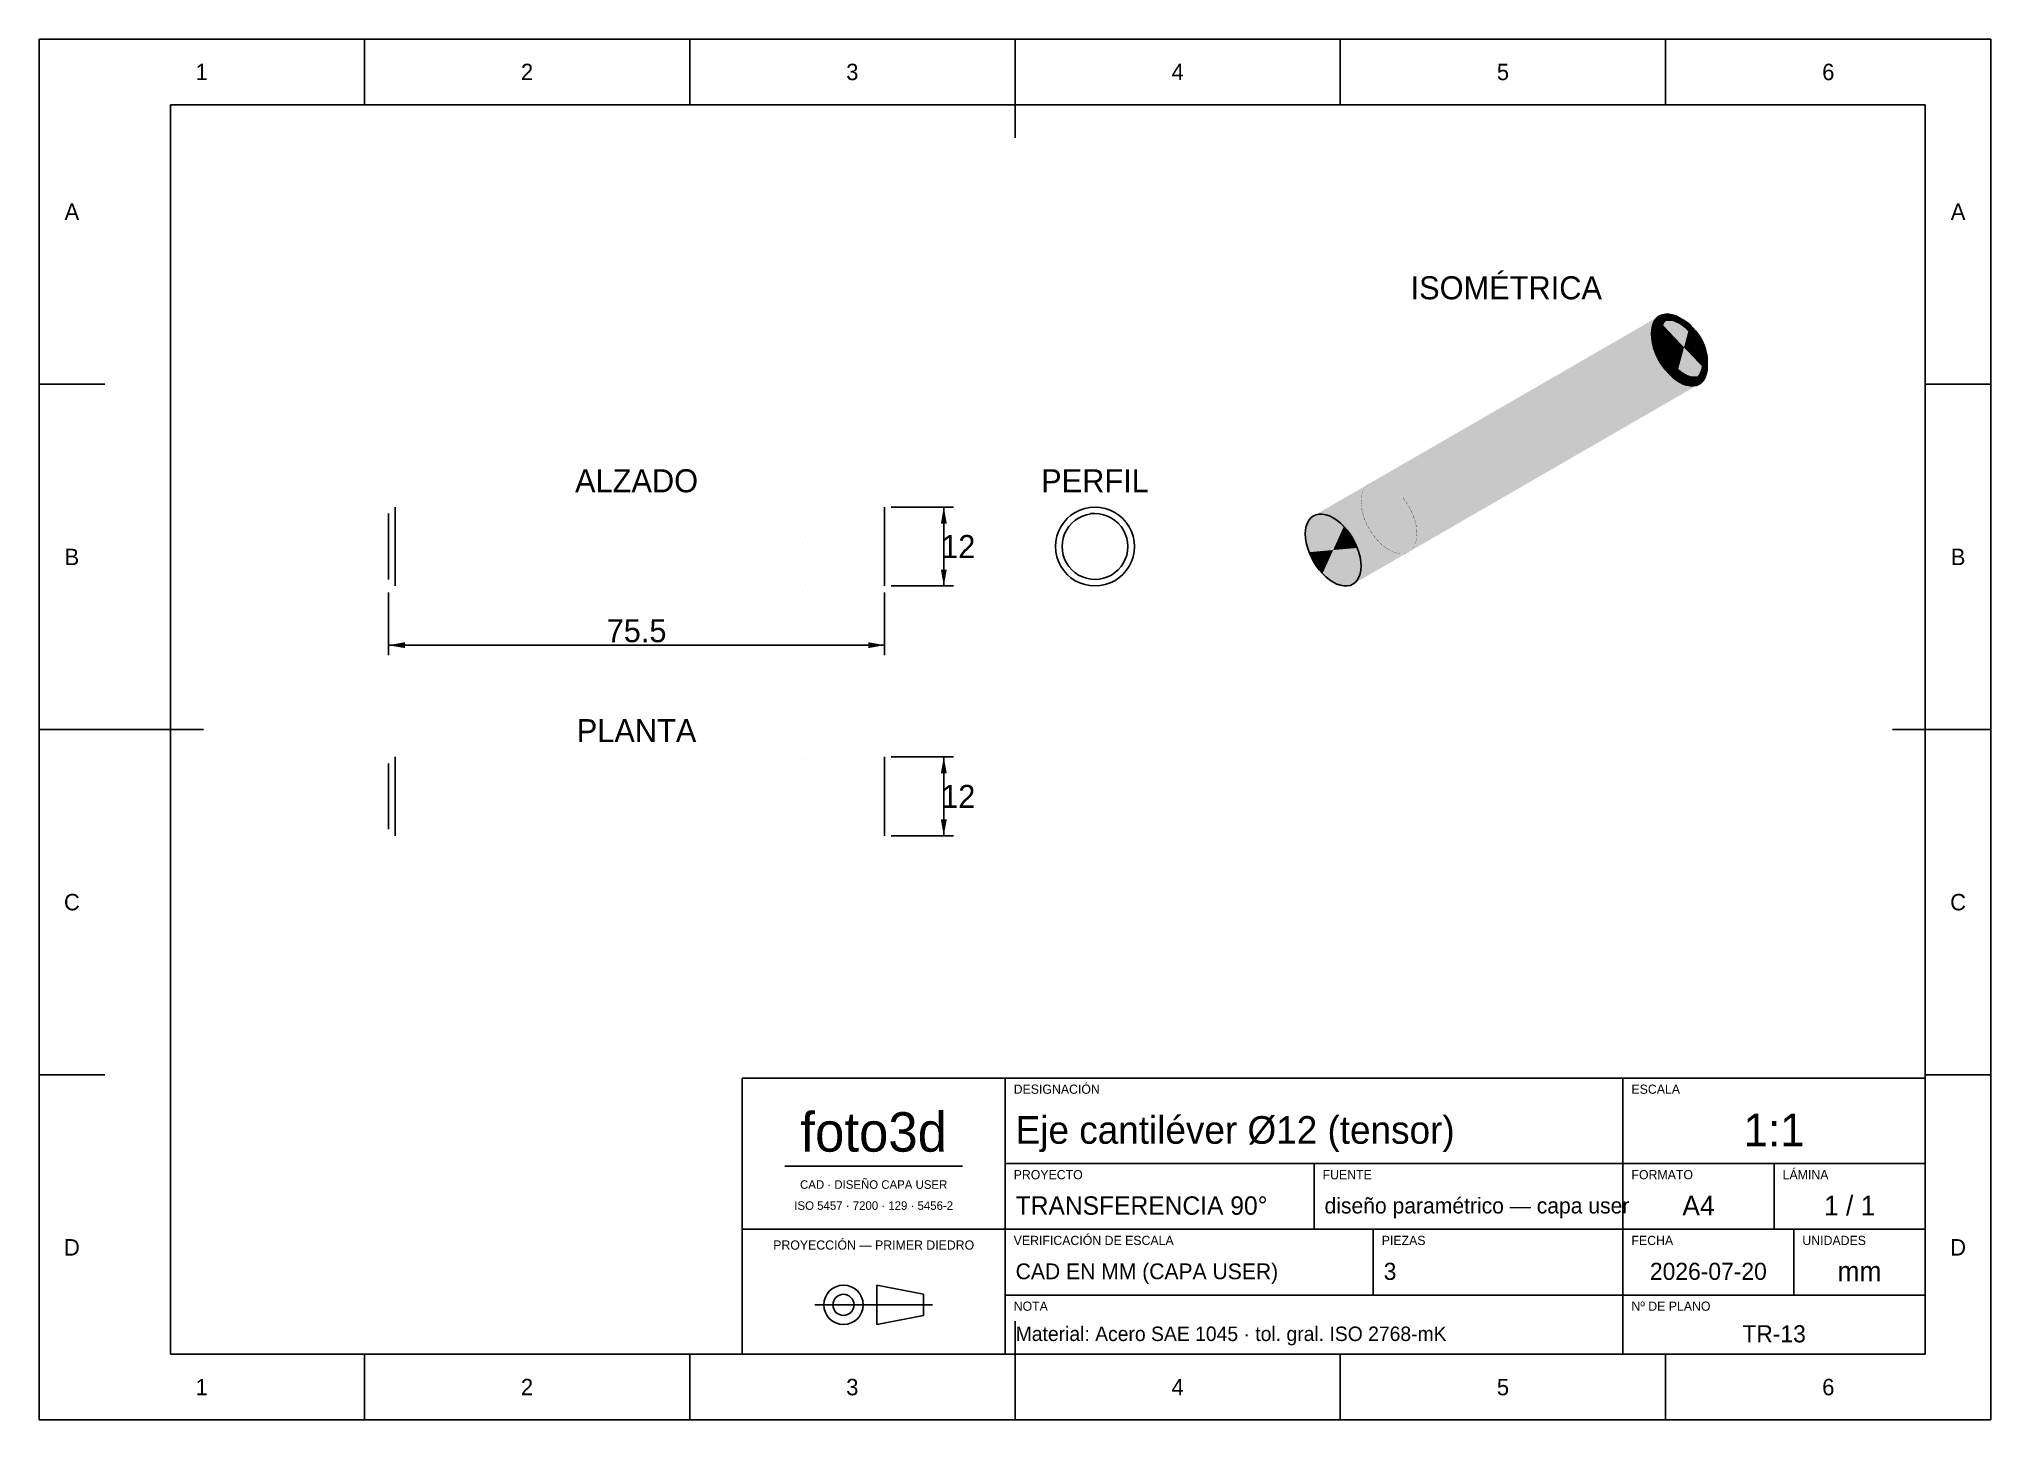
# Model space of a CAD drawing. Extents: x 0 to 297, y 0 to 210.
import ezdxf
from ezdxf.enums import TextEntityAlignment as Align

# ---------------------------------------------------------------- set-up
doc = ezdxf.new("R2010")
doc.units = 0
for name, color, linetype in [('COTAS', 7, 'CONTINUOUS'), ('FINA', 7, 'CONTINUOUS'), ('NORMA', 7, 'CONTINUOUS'), ('SOMBRA', 8, 'CONTINUOUS'), ('TEXTO', 7, 'CONTINUOUS'), ('VISIBLE', 7, 'CONTINUOUS')]:
    doc.layers.add(name, color=color, linetype=linetype)

msp = doc.modelspace()

# ---------------------------------------------------------------- texts
at = {"layer": 'COTAS'}
for s, p in [('12', (139.8676, 132.8254)), ('75.5', (90.9176, 120.0254)), ('12', (139.8676, 94.8254))]:
    msp.add_text(s, height=3.5, dxfattribs=at).set_placement(p, align=Align.MIDDLE_CENTER)
at = {"layer": 'TEXTO'}
for s, height, p in [('1', 2.5, (24.75, 205)), ('2', 2.5, (74.25, 205)), ('3', 2.5, (123.75, 205)), ('4', 2.5, (173.25, 205)), ('5', 2.5, (222.75, 205)), ('6', 2.5, (272.25, 205)), ('A', 2.5, (5, 183.75)), ('A', 2.5, (292, 183.75)), ('ISOMÉTRICA', 3.5, (223.25, 172.1746)), ('ALZADO', 3.5, (90.9176, 142.8254)), ('PERFIL', 3.5, (160.6676, 142.8254)), ('B', 2.5, (5, 131.25)), ('B', 2.5, (292, 131.25)), ('PLANTA', 3.5, (90.9176, 104.8254)), ('C', 2.5, (5, 78.75)), ('C', 2.5, (292, 78.75)), ('foto3d', 6, (127, 43.8)), ('1:1', 5, (264, 44.1)), ('CAD · DISEÑO CAPA USER', 1.3, (127, 35.8)), ('ISO 5457 · 7200 · 129 · 5456-2', 1.3, (127, 32.6)), ('A4', 3, (252.5, 32.6)), ('1 / 1', 3, (275.5, 32.6)), ('D', 2.5, (5, 26.25)), ('PROYECCIÓN — PRIMER DIEDRO', 1.4, (127, 26.6)), ('D', 2.5, (292, 26.25)), ('2026-07-20', 2.6, (254, 22.6)), ('mm', 3, (277, 22.6)), ('TR-13', 2.6, (264, 13.1)), ('1', 2.5, (24.75, 5)), ('2', 2.5, (74.25, 5)), ('3', 2.5, (123.75, 5)), ('4', 2.5, (173.25, 5)), ('5', 2.5, (222.75, 5)), ('6', 2.5, (272.25, 5))]:
    msp.add_text(s, height=height, dxfattribs=at).set_placement(p, align=Align.MIDDLE_CENTER)
for s, p in [('DESIGNACIÓN', (148.3, 49.6)), ('ESCALA', (242.3, 49.6)), ('PROYECTO', (148.3, 36.6)), ('FUENTE', (195.3, 36.6)), ('FORMATO', (242.3, 36.6)), ('LÁMINA', (265.3, 36.6)), ('VERIFICACIÓN DE ESCALA', (148.3, 26.6)), ('PIEZAS', (204.3, 26.6)), ('FECHA', (242.3, 26.6)), ('UNIDADES', (268.3, 26.6)), ('NOTA', (148.3, 16.6)), ('Nº DE PLANO', (242.3, 16.6))]:
    msp.add_text(s, height=1.4, dxfattribs=at).set_placement(p)
for s, height, p in [('Eje cantiléver Ø12 (tensor)', 4.2, (148.6, 44.1)), ('TRANSFERENCIA 90°', 2.8, (148.6, 32.6)), ('diseño paramétrico — capa user', 2.4, (195.6, 32.6)), ('CAD EN MM (CAPA USER)', 2.4, (148.6, 22.6)), ('3', 2.6, (204.6, 22.6)), ('Material: Acero SAE 1045 · tol. gral. ISO 2768-mK', 2.2, (148.6, 13.1))]:
    msp.add_text(s, height=height, dxfattribs=at).set_placement(p, align=Align.MIDDLE_LEFT)

# ---------------------------------------------------------------- linework, layer by layer
at = {"layer": 'COTAS'}
for p, q in [((129.6676, 138.8254), (139.1676, 138.8254)), ((137.6676, 126.8254), (137.6676, 138.8254)), ((53.1676, 125.8254), (53.1676, 116.3254)), ((128.6676, 125.8254), (128.6676, 116.3254)), ((129.6676, 126.8254), (139.1676, 126.8254)), ((53.1676, 117.8254), (128.6676, 117.8254)), ((129.6676, 100.8254), (139.1676, 100.8254)), ((137.6676, 88.8254), (137.6676, 100.8254)), ((129.6676, 88.8254), (139.1676, 88.8254))]:
    msp.add_line(p, q, dxfattribs=at)
for points in [[(137.6676, 138.8254), (138.1176, 136.3254), (137.2176, 136.3254)], [(137.6676, 126.8254), (138.1176, 129.3254), (137.2176, 129.3254)], [(53.1676, 117.8254), (55.6676, 118.2754), (55.6676, 117.3754)], [(128.6676, 117.8254), (126.1676, 118.2754), (126.1676, 117.3754)], [(137.6676, 100.8254), (138.1176, 98.3254), (137.2176, 98.3254)], [(137.6676, 88.8254), (138.1176, 91.3254), (137.2176, 91.3254)]]:
    msp.add_solid(points, dxfattribs=at)
at = {"layer": 'FINA'}
for p, q in [((297, 210), (0, 210)), ((0, 210), (0, 0)), ((49.5, 200), (49.5, 210)), ((99, 200), (99, 210)), ((148.5, 200), (148.5, 210)), ((198, 200), (198, 210)), ((247.5, 200), (247.5, 210)), ((297, 0), (297, 210)), ((0, 157.5), (10, 157.5)), ((287, 157.5), (297, 157.5)), ((0, 105), (10, 105)), ((287, 105), (297, 105)), ((0, 52.5), (10, 52.5)), ((287, 52.5), (297, 52.5)), ((147, 39), (241, 39)), ((194, 29), (194, 39)), ((241, 39), (287, 39)), ((264, 29), (264, 39)), ((113.5, 38.6), (140.5, 38.6)), ((107, 29), (147, 29)), ((147, 29), (241, 29)), ((203, 19), (203, 29)), ((241, 29), (287, 29)), ((267, 19), (267, 29)), ((147, 19), (241, 19)), ((241, 19), (287, 19)), ((118.03, 17.5), (135.97, 17.5)), ((49.5, 0), (49.5, 10)), ((99, 0), (99, 10)), ((148.5, 0), (148.5, 10)), ((198, 0), (198, 10)), ((247.5, 0), (247.5, 10)), ((0, 0), (297, 0))]:
    msp.add_line(p, q, dxfattribs=at)
at = {"layer": 'NORMA'}
for p, q in [((148.5, 210), (148.5, 195)), ((287, 200), (20, 200)), ((20, 200), (20, 10)), ((287, 10), (287, 200)), ((0, 105), (25, 105)), ((297, 105), (282, 105)), ((287, 52), (107, 52)), ((107, 52), (107, 10)), ((147, 10), (147, 52)), ((241, 10), (241, 52)), ((287, 10), (287, 52)), ((148.5, 0), (148.5, 15)), ((20, 10), (287, 10)), ((107, 10), (287, 10))]:
    msp.add_line(p, q, dxfattribs=at)
at = {"layer": 'SOMBRA', "color": 254}
for points in [[(245.4917, 166.3412), (245.3835, 165.7759), (201.243, 140.2914)], [(201.2975, 140.8257), (245.4917, 166.3412), (201.243, 140.2914)], [(245.4919, 166.3418), (245.4917, 166.3412), (201.2975, 140.8257)], [(245.4919, 166.3418), (201.2975, 140.8257), (201.3515, 140.8574)], [(245.67, 166.845), (245.4919, 166.3418), (201.3515, 140.8574)], [(201.4759, 141.3295), (245.67, 166.845), (201.3515, 140.8574)], [(245.6703, 166.8456), (245.67, 166.845), (201.4759, 141.3295)], [(245.6703, 166.8456), (201.4759, 141.3295), (201.5297, 141.3609)], [(245.9155, 167.2781), (245.6703, 166.8456), (201.5297, 141.3609)], [(201.7213, 141.7625), (245.9155, 167.2781), (201.5297, 141.3609)], [(245.9159, 167.2785), (245.9155, 167.2781), (201.7213, 141.7625)], [(245.9159, 167.2785), (201.7213, 141.7625), (201.7755, 141.7941)], [(246.2238, 167.6329), (245.9159, 167.2785), (201.7755, 141.7941)], [(202.0296, 142.1174), (246.2238, 167.6329), (201.7755, 141.7941)], [(246.2243, 167.6332), (246.2238, 167.6329), (202.0296, 142.1174)], [(246.2243, 167.6332), (202.0296, 142.1174), (202.0839, 142.1487)], [(246.5897, 167.9034), (246.2243, 167.6332), (202.0839, 142.1487)], [(202.3956, 142.3879), (246.5897, 167.9034), (202.0839, 142.1487)], [(246.5902, 167.9036), (246.5897, 167.9034), (202.3956, 142.3879)], [(246.5902, 167.9036), (202.3956, 142.3879), (202.4497, 142.419)], [(247.007, 168.085), (246.5902, 167.9036), (202.4497, 142.419)], [(202.8128, 142.5695), (247.007, 168.085), (202.4497, 142.419)], [(247.0075, 168.0851), (247.007, 168.085), (202.8128, 142.5695)], [(247.0075, 168.0851), (202.8128, 142.5695), (202.8671, 142.6007)], [(247.4684, 168.1746), (247.0075, 168.0851), (202.8671, 142.6007)], [(203.2742, 142.6591), (247.4684, 168.1746), (202.8671, 142.6007)], [(247.9661, 168.1707), (247.4684, 168.1746), (203.2742, 142.6591)], [(203.772, 142.6552), (247.9661, 168.1707), (203.2742, 142.6591)], [(248.4917, 168.0733), (247.9661, 168.1707), (203.772, 142.6552)], [(204.2975, 142.5578), (248.4917, 168.0733), (203.772, 142.6552)], [(249.036, 167.884), (248.4917, 168.0733), (204.2975, 142.5578)], [(204.8418, 142.3685), (249.036, 167.884), (204.2975, 142.5578)], [(249.5897, 167.6062), (249.036, 167.884), (204.8418, 142.3685)], [(205.3956, 142.0907), (249.5897, 167.6062), (204.8418, 142.3685)], [(250.1435, 167.2446), (249.5897, 167.6062), (205.3956, 142.0907)], [(205.9493, 141.7291), (250.1435, 167.2446), (205.3956, 142.0907)], [(250.6878, 166.8053), (250.1435, 167.2446), (205.9493, 141.7291)], [(206.4936, 141.2898), (250.6878, 166.8053), (205.9493, 141.7291)], [(251.2133, 166.2959), (250.6878, 166.8053), (206.4936, 141.2898)], [(247.0304, 166.5637), (246.8818, 166.1438), (246.1747, 165.7356)], [(246.3233, 166.1554), (247.0304, 166.5637), (246.1747, 165.7356)], [(247.235, 166.9245), (247.0304, 166.5637), (246.3233, 166.1554)], [(246.5279, 166.5163), (247.235, 166.9245), (246.3233, 166.1554)], [(247.4919, 167.2202), (247.235, 166.9245), (246.5279, 166.5163)], [(246.7848, 166.8119), (247.4919, 167.2202), (246.5279, 166.5163)], [(247.7968, 167.4456), (247.4919, 167.2202), (246.7848, 166.8119)], [(247.0897, 167.0374), (247.7968, 167.4456), (246.7848, 166.8119)], [(248.1445, 167.597), (247.7968, 167.4456), (247.0897, 167.0374)], [(247.4374, 167.1887), (248.1445, 167.597), (247.0897, 167.0374)], [(248.5291, 167.6717), (248.1445, 167.597), (247.4374, 167.1887)], [(247.822, 167.2634), (248.5291, 167.6717), (247.4374, 167.1887)], [(248.9438, 167.6684), (248.5291, 167.6717), (247.822, 167.2634)], [(248.2367, 167.2601), (248.9438, 167.6684), (247.822, 167.2634)], [(249.3818, 167.5872), (248.9438, 167.6684), (248.2367, 167.2601)], [(248.6747, 167.1789), (249.3818, 167.5872), (248.2367, 167.2601)], [(249.8354, 167.4295), (249.3818, 167.5872), (248.6747, 167.1789)], [(249.1282, 167.0212), (249.8354, 167.4295), (248.6747, 167.1789)], [(250.2968, 167.198), (249.8354, 167.4295), (249.1282, 167.0212)], [(249.5897, 166.7897), (250.2968, 167.198), (249.1282, 167.0212)], [(250.7583, 166.8966), (250.2968, 167.198), (249.5897, 166.7897)], [(250.0512, 166.4884), (250.7583, 166.8966), (249.5897, 166.7897)], [(251.2119, 166.5306), (250.7583, 166.8966), (250.0512, 166.4884)], [(250.5048, 166.1223), (251.2119, 166.5306), (250.0512, 166.4884)], [(251.6498, 166.1061), (251.2119, 166.5306), (250.5048, 166.1223)], [(245.3835, 165.7759), (245.3834, 165.7752), (201.1892, 140.2597)], [(245.3835, 165.7759), (201.1892, 140.2597), (201.243, 140.2914)], [(207.0191, 140.7804), (251.2133, 166.2959), (206.4936, 141.2898)], [(246.8818, 166.1438), (246.7915, 165.6721), (246.0844, 165.2639)], [(246.1747, 165.7356), (246.8818, 166.1438), (246.0844, 165.2639)], [(250.9427, 165.6978), (251.6498, 166.1061), (250.5048, 166.1223)], [(202.8128, 142.5695), (202.3956, 142.3879), (193.9103, 137.4889)], [(194.3275, 137.6705), (202.8128, 142.5695), (193.9103, 137.4889)], [(203.2742, 142.6591), (202.8128, 142.5695), (194.3275, 137.6705)], [(194.789, 137.7601), (203.2742, 142.6591), (194.3275, 137.6705)], [(203.772, 142.6552), (203.2742, 142.6591), (194.789, 137.7601)], [(195.2867, 137.7562), (203.772, 142.6552), (194.789, 137.7601)], [(204.2975, 142.5578), (203.772, 142.6552), (195.2867, 137.7562)], [(202.8128, 142.5695), (202.4497, 142.419), (202.3961, 142.3881)], [(202.8671, 142.6007), (202.8128, 142.5695), (202.8134, 142.5696)], [(203.2742, 142.6591), (202.8671, 142.6007), (202.8134, 142.5696)], [(201.2975, 140.8257), (201.1892, 140.2597), (192.7039, 135.3607)], [(192.8122, 135.9267), (201.2975, 140.8257), (192.7039, 135.3607)], [(201.4759, 141.3295), (201.2975, 140.8257), (192.8122, 135.9267)], [(192.9906, 136.4305), (201.4759, 141.3295), (192.8122, 135.9267)], [(201.7213, 141.7625), (201.4759, 141.3295), (192.9906, 136.4305)], [(193.236, 136.8636), (201.7213, 141.7625), (192.9906, 136.4305)], [(202.0296, 142.1174), (201.7213, 141.7625), (193.236, 136.8636)], [(193.5444, 137.2184), (202.0296, 142.1174), (193.236, 136.8636)], [(202.3956, 142.3879), (202.0296, 142.1174), (193.5444, 137.2184)], [(193.9103, 137.4889), (202.3956, 142.3879), (193.5444, 137.2184)], [(195.8122, 137.6588), (204.2975, 142.5578), (195.2867, 137.7562)], [(204.8418, 142.3685), (204.2975, 142.5578), (195.8122, 137.6588)], [(196.3565, 137.4695), (204.8418, 142.3685), (195.8122, 137.6588)], [(205.3956, 142.0907), (204.8418, 142.3685), (196.3565, 137.4695)], [(196.9103, 137.1917), (205.3956, 142.0907), (196.3565, 137.4695)], [(205.9493, 141.7291), (205.3956, 142.0907), (196.9103, 137.1917)], [(197.464, 136.8301), (205.9493, 141.7291), (196.9103, 137.1917)], [(206.4936, 141.2898), (205.9493, 141.7291), (197.464, 136.8301)], [(198.0083, 136.3908), (206.4936, 141.2898), (197.464, 136.8301)], [(207.0191, 140.7804), (206.4936, 141.2898), (198.0083, 136.3908)], [(198.5339, 135.8814), (207.0191, 140.7804), (198.0083, 136.3908)], [(201.243, 140.2914), (201.1892, 140.2597), (201.1893, 140.2604)], [(201.2975, 140.8257), (201.243, 140.2914), (201.1893, 140.2604)], [(201.3515, 140.8574), (201.2975, 140.8257), (201.2977, 140.8263)], [(201.4759, 141.3295), (201.3515, 140.8574), (201.2977, 140.8263)], [(201.5297, 141.3609), (201.4759, 141.3295), (201.4762, 141.33)], [(201.7213, 141.7625), (201.5297, 141.3609), (201.4762, 141.33)], [(201.7755, 141.7941), (201.7213, 141.7625), (201.7217, 141.763)], [(202.0296, 142.1174), (201.7755, 141.7941), (201.7217, 141.763)], [(202.0839, 142.1487), (202.0296, 142.1174), (202.0301, 142.1177)], [(202.3956, 142.3879), (202.0839, 142.1487), (202.0301, 142.1177)], [(202.4497, 142.419), (202.3956, 142.3879), (202.3961, 142.3881)]]:
    msp.add_solid(points, dxfattribs=at)
at = {"layer": 'SOMBRA', "color": 253}
for points in [[(245.3835, 165.7759), (245.4917, 166.3412), (245.7901, 166.0765)], [(245.4917, 166.3412), (245.4919, 166.3418), (245.9555, 166.5437)], [(245.4917, 166.3412), (245.9555, 166.5437), (246.1476, 166.3409)], [(245.4917, 166.3412), (246.1476, 166.3409), (245.7901, 166.0765)], [(245.4919, 166.3418), (245.67, 166.845), (245.9555, 166.5437)], [(245.67, 166.845), (245.6703, 166.8456), (246.1831, 166.9451)], [(245.67, 166.845), (246.1831, 166.9451), (246.3632, 166.7211)], [(245.67, 166.845), (246.3632, 166.7211), (245.9555, 166.5437)], [(245.6703, 166.8456), (245.9155, 167.2781), (246.1831, 166.9451)], [(246.1476, 166.3409), (245.991, 165.8984), (245.7901, 166.0765)], [(245.9155, 167.2781), (245.9159, 167.2785), (246.469, 167.2741)], [(245.9155, 167.2781), (246.6339, 167.0327), (246.1831, 166.9451)], [(245.9155, 167.2781), (246.469, 167.2741), (246.6339, 167.0327)], [(245.9159, 167.2785), (246.2238, 167.6329), (246.469, 167.2741)], [(246.3632, 166.7211), (246.1476, 166.3409), (245.9555, 166.5437)], [(246.1476, 166.3409), (246.2665, 166.2154), (245.991, 165.8984)], [(246.3632, 166.7211), (246.4746, 166.5826), (246.1476, 166.3409)], [(246.4746, 166.5826), (246.2665, 166.2154), (246.1476, 166.3409)], [(246.6339, 167.0327), (246.3632, 166.7211), (246.1831, 166.9451)], [(246.2238, 167.6329), (246.2243, 167.6332), (246.8082, 167.5249)], [(246.2238, 167.6329), (246.9553, 167.2703), (246.469, 167.2741)], [(246.2238, 167.6329), (246.8082, 167.5249), (246.9553, 167.2703)], [(246.2243, 167.6332), (246.5897, 167.9034), (246.8082, 167.5249)], [(246.4746, 166.5826), (246.5279, 166.5163), (246.2665, 166.2154)], [(246.5279, 166.5163), (246.3233, 166.1554), (246.2665, 166.2154)], [(246.6339, 167.0327), (246.736, 166.8834), (246.3632, 166.7211)], [(246.736, 166.8834), (246.4746, 166.5826), (246.3632, 166.7211)], [(246.9553, 167.2703), (246.6339, 167.0327), (246.469, 167.2741)], [(246.736, 166.8834), (246.7848, 166.8119), (246.4746, 166.5826)], [(246.7848, 166.8119), (246.5279, 166.5163), (246.4746, 166.5826)], [(246.5897, 167.9034), (246.5902, 167.9036), (247.1951, 167.6933)], [(246.5897, 167.9034), (247.3217, 167.4298), (246.8082, 167.5249)], [(246.5897, 167.9034), (247.1951, 167.6933), (247.3217, 167.4298)], [(246.5902, 167.9036), (247.007, 168.085), (247.1951, 167.6933)], [(246.9553, 167.2703), (247.0462, 167.1128), (246.6339, 167.0327)], [(247.0462, 167.1128), (246.736, 166.8834), (246.6339, 167.0327)], [(247.0462, 167.1128), (247.0897, 167.0374), (246.736, 166.8834)], [(247.0897, 167.0374), (246.7848, 166.8119), (246.736, 166.8834)], [(247.3217, 167.4298), (246.9553, 167.2703), (246.8082, 167.5249)], [(246.8818, 166.1438), (247.0304, 166.5637), (250.2968, 163.1155)], [(247.3217, 167.4298), (247.4, 167.2667), (246.9553, 167.2703)], [(247.4, 167.2667), (247.0462, 167.1128), (246.9553, 167.2703)], [(247.007, 168.085), (247.0075, 168.0851), (247.6229, 167.7764)], [(247.007, 168.085), (247.7269, 167.5084), (247.1951, 167.6933)], [(247.007, 168.085), (247.6229, 167.7764), (247.7269, 167.5084)], [(247.0075, 168.0851), (247.4684, 168.1746), (247.6229, 167.7764)], [(247.0304, 166.5637), (247.235, 166.9245), (250.2968, 163.1155)], [(247.4, 167.2667), (247.4374, 167.1887), (247.0462, 167.1128)], [(247.4374, 167.1887), (247.0897, 167.0374), (247.0462, 167.1128)], [(247.7269, 167.5084), (247.3217, 167.4298), (247.1951, 167.6933)], [(247.235, 166.9245), (247.4919, 167.2202), (250.2968, 163.1155)], [(247.7269, 167.5084), (247.7912, 167.3427), (247.3217, 167.4298)], [(247.7912, 167.3427), (247.4, 167.2667), (247.3217, 167.4298)], [(247.7912, 167.3427), (247.822, 167.2634), (247.4, 167.2667)], [(247.822, 167.2634), (247.4374, 167.1887), (247.4, 167.2667)], [(247.4684, 168.1746), (248.164, 167.505), (247.6229, 167.7764)], [(247.4684, 168.1746), (247.9661, 168.1707), (248.164, 167.505)], [(247.4919, 167.2202), (247.7968, 167.4456), (250.2968, 163.1155)], [(248.164, 167.505), (247.7269, 167.5084), (247.6229, 167.7764)], [(248.2132, 167.3394), (247.7912, 167.3427), (247.7269, 167.5084)], [(248.164, 167.505), (248.2132, 167.3394), (247.7269, 167.5084)], [(248.2367, 167.2601), (247.822, 167.2634), (247.7912, 167.3427)], [(248.2132, 167.3394), (248.2367, 167.2601), (247.7912, 167.3427)], [(247.7968, 167.4456), (248.1445, 167.597), (250.2968, 163.1155)], [(247.9661, 168.1707), (248.6587, 167.2568), (248.164, 167.505)], [(247.9661, 168.1707), (248.4917, 168.0733), (248.6587, 167.2568)], [(248.1445, 167.597), (248.5291, 167.6717), (250.2968, 163.1155)], [(248.6587, 167.2568), (248.2132, 167.3394), (248.164, 167.505)], [(248.6747, 167.1789), (248.2367, 167.2601), (248.2132, 167.3394)], [(248.6587, 167.2568), (248.6747, 167.1789), (248.2132, 167.3394)], [(248.4917, 168.0733), (249.1282, 167.0212), (248.6587, 167.2568)], [(248.4917, 168.0733), (249.036, 167.884), (249.1282, 167.0212)], [(248.5291, 167.6717), (248.9438, 167.6684), (250.2968, 163.1155)], [(249.1282, 167.0212), (248.6747, 167.1789), (248.6587, 167.2568)], [(248.9438, 167.6684), (249.3818, 167.5872), (250.2968, 163.1155)], [(249.036, 167.884), (249.5897, 166.7897), (249.1282, 167.0212)], [(249.036, 167.884), (249.5897, 167.6062), (249.5897, 166.7897)], [(249.3818, 167.5872), (249.8354, 167.4295), (250.2968, 163.1155)], [(249.5897, 167.6062), (250.0592, 166.5542), (249.5897, 166.7897)], [(249.5897, 167.6062), (250.1435, 167.2446), (250.0592, 166.5542)], [(250.0512, 166.4884), (249.5897, 166.7897), (249.8225, 166.673)], [(250.0592, 166.5542), (250.0512, 166.4884), (249.8225, 166.673)], [(249.8354, 167.4295), (250.2968, 167.198), (250.2968, 163.1155)], [(250.5048, 166.1223), (250.0512, 166.4884), (250.0592, 166.5542)], [(250.1435, 167.2446), (250.554, 166.306), (250.0592, 166.5542)], [(250.5207, 166.1818), (250.0592, 166.5542), (250.3023, 166.4323)], [(250.5207, 166.1818), (250.5048, 166.1223), (250.0592, 166.5542)], [(250.1435, 167.2446), (250.6878, 166.8053), (250.554, 166.306)], [(250.2968, 167.198), (250.7583, 166.8966), (250.2968, 163.1155)], [(250.7583, 166.8966), (251.2119, 166.5306), (250.2968, 163.1155)], [(251.2119, 166.5306), (251.6498, 166.1061), (250.2968, 163.1155)], [(250.554, 166.306), (250.5207, 166.1818), (250.3023, 166.4323)], [(250.6878, 166.8053), (251.0951, 166.0346), (250.554, 166.306)], [(250.6878, 166.8053), (251.2133, 166.2959), (251.0951, 166.0346)], [(245.3471, 165.1575), (245.3471, 165.1567), (201.1529, 139.6412)], [(245.3471, 165.1575), (201.1529, 139.6412), (201.2069, 139.6731)], [(201.1529, 139.6412), (245.3471, 165.1567), (201.2428, 139.0126)], [(201.1892, 140.2597), (245.3834, 165.7752), (201.2069, 139.6731)], [(245.3833, 164.4971), (245.3834, 164.4963), (201.1892, 138.9808)], [(245.3833, 164.4971), (201.1892, 138.9808), (201.2428, 139.0126)], [(201.1892, 138.9808), (245.3834, 164.4963), (201.3509, 138.3216)], [(245.3834, 165.7752), (245.3471, 165.1575), (201.2069, 139.6731)], [(245.3471, 165.1567), (245.3833, 164.4971), (201.2428, 139.0126)], [(245.4915, 163.8062), (245.4917, 163.8053), (201.2975, 138.2898)], [(245.4915, 163.8062), (201.2975, 138.2898), (201.3509, 138.3216)], [(245.3834, 164.4963), (245.4915, 163.8062), (201.3509, 138.3216)], [(251.7104, 165.7258), (251.2133, 166.2959), (207.0191, 140.7804)], [(251.7104, 165.7258), (207.0191, 140.7804), (251.6567, 165.6948)], [(251.6567, 165.6948), (207.0191, 140.7804), (207.5163, 140.2103)], [(207.5169, 140.2096), (251.6567, 165.6948), (207.5163, 140.2103)], [(251.7116, 165.7244), (251.711, 165.7251), (207.5169, 140.2096)], [(207.5169, 140.2096), (251.711, 165.7251), (251.6567, 165.6948)], [(251.7116, 165.7244), (207.5169, 140.2096), (207.5713, 140.24)], [(252.1725, 165.1027), (251.7116, 165.7244), (207.5713, 140.24)], [(207.9783, 139.5872), (252.1725, 165.1027), (207.5713, 140.24)], [(252.173, 165.1019), (252.1725, 165.1027), (207.9783, 139.5872)], [(252.173, 165.1019), (207.9783, 139.5872), (208.0326, 139.6175)], [(252.5897, 164.4393), (252.173, 165.1019), (208.0326, 139.6175)], [(208.3956, 138.9238), (252.5897, 164.4393), (208.0326, 139.6175)], [(252.5902, 164.4385), (252.5897, 164.4393), (208.3956, 138.9238)], [(252.5902, 164.4385), (208.3956, 138.9238), (208.4496, 138.9539)], [(252.9556, 163.7462), (252.5902, 164.4385), (208.4496, 138.9539)], [(208.7615, 138.2307), (252.9556, 163.7462), (208.4496, 138.9539)], [(245.3471, 165.1575), (245.3834, 165.7752), (245.6898, 165.5518)], [(245.3471, 165.1567), (245.3471, 165.1575), (245.6898, 165.5518)], [(245.3471, 165.1567), (245.6898, 165.5518), (245.8959, 165.4014)], [(245.3471, 165.1567), (245.8959, 165.4014), (245.6561, 164.9783)], [(245.3833, 164.4971), (245.3471, 165.1567), (245.6561, 164.9783)], [(245.3834, 164.4963), (245.3833, 164.4971), (245.6561, 164.9783)], [(245.3834, 165.7752), (245.3835, 165.7759), (245.7901, 166.0765)], [(245.3834, 165.7752), (245.7901, 166.0765), (245.991, 165.8984)], [(245.3834, 165.7752), (245.991, 165.8984), (245.6898, 165.5518)], [(245.3834, 164.4963), (245.6561, 164.9783), (245.864, 164.8583)], [(245.3834, 164.4963), (245.864, 164.8583), (245.6898, 164.366)], [(245.4915, 163.8062), (245.3834, 164.4963), (245.6898, 164.366)], [(245.4917, 163.8053), (245.4915, 163.8062), (245.6898, 164.366)], [(245.4917, 163.8053), (245.6898, 164.366), (245.8959, 164.2783)], [(245.4917, 163.8053), (245.8959, 164.2783), (245.7901, 163.7253)], [(245.6698, 163.0964), (245.4917, 163.8053), (245.7901, 163.7253)], [(245.8959, 165.4014), (245.864, 164.8583), (245.6561, 164.9783)], [(245.67, 163.0955), (245.6698, 163.0964), (245.7901, 163.7253)], [(245.67, 163.0955), (245.7901, 163.7253), (245.991, 163.6715)], [(245.67, 163.0955), (245.991, 163.6715), (245.9555, 163.0672)], [(245.991, 165.8984), (245.8959, 165.4014), (245.6898, 165.5518)], [(245.864, 164.8583), (245.8959, 164.2783), (245.6898, 164.366)], [(245.8959, 164.2783), (245.991, 163.6715), (245.7901, 163.7253)], [(245.8959, 165.4014), (246.0234, 165.3084), (245.864, 164.8583)], [(246.0234, 165.3084), (245.9926, 164.784), (245.864, 164.8583)], [(245.864, 164.8583), (245.9926, 164.784), (245.8959, 164.2783)], [(245.991, 165.8984), (246.1152, 165.7883), (245.8959, 165.4014)], [(246.1152, 165.7883), (246.0234, 165.3084), (245.8959, 165.4014)], [(245.9926, 164.784), (246.0234, 164.2241), (245.8959, 164.2783)], [(245.8959, 164.2783), (246.0234, 164.2241), (245.991, 163.6715)], [(245.991, 163.6715), (246.1476, 163.0482), (245.9555, 163.0672)], [(246.2665, 166.2154), (246.1152, 165.7883), (245.991, 165.8984)], [(246.0234, 164.2241), (246.1152, 163.6382), (245.991, 163.6715)], [(245.991, 163.6715), (246.1152, 163.6382), (246.1476, 163.0482)], [(246.0234, 165.3084), (246.0844, 165.2639), (245.9926, 164.784)], [(246.0844, 165.2639), (246.0542, 164.7485), (245.9926, 164.784)], [(245.9926, 164.784), (246.0542, 164.7485), (246.0234, 164.2241)], [(246.1152, 165.7883), (246.1747, 165.7356), (246.0234, 165.3084)], [(246.1747, 165.7356), (246.0844, 165.2639), (246.0234, 165.3084)], [(246.0542, 164.7485), (246.0844, 164.1982), (246.0234, 164.2241)], [(246.0234, 164.2241), (246.0844, 164.1982), (246.1152, 163.6382)], [(246.7915, 165.6721), (246.7613, 165.1567), (246.0542, 164.7485)], [(246.0844, 165.2639), (246.7915, 165.6721), (246.0542, 164.7485)], [(246.0542, 164.7485), (246.7613, 165.1567), (246.0844, 164.1982)], [(246.7613, 165.1567), (246.7915, 164.6064), (246.0844, 164.1982)], [(246.0844, 164.1982), (246.7915, 164.6064), (246.1747, 163.6223)], [(246.0844, 164.1982), (246.1747, 163.6223), (246.1152, 163.6382)], [(246.2665, 166.2154), (246.3233, 166.1554), (246.1152, 165.7883)], [(246.3233, 166.1554), (246.1747, 165.7356), (246.1152, 165.7883)], [(246.1152, 163.6382), (246.2665, 163.0364), (246.1476, 163.0482)], [(246.1152, 163.6382), (246.1747, 163.6223), (246.2665, 163.0364)], [(246.7915, 164.6064), (246.8818, 164.0306), (246.1747, 163.6223)], [(246.1747, 163.6223), (246.3233, 163.0308), (246.2665, 163.0364)], [(246.7613, 165.1567), (246.7915, 165.6721), (250.2968, 163.1155)], [(246.7915, 164.6064), (246.7613, 165.1567), (250.2968, 163.1155)], [(246.7915, 165.6721), (246.8818, 166.1438), (250.2968, 163.1155)], [(246.8818, 164.0306), (246.7915, 164.6064), (250.2968, 163.1155)], [(247.0304, 163.4391), (246.8818, 164.0306), (250.2968, 163.1155)], [(247.235, 162.842), (247.0304, 163.4391), (250.2968, 163.1155)], [(251.6498, 166.1061), (252.0646, 165.6304), (250.2968, 163.1155)], [(252.0646, 165.6304), (252.4491, 165.1117), (250.2968, 163.1155)], [(252.4491, 165.1117), (252.7968, 164.5589), (250.2968, 163.1155)], [(252.7968, 164.5589), (253.1018, 163.9813), (250.2968, 163.1155)], [(253.1018, 163.9813), (253.3587, 163.389), (250.2968, 163.1155)], [(253.3587, 163.389), (253.5632, 162.7919), (250.2968, 163.1155)], [(250.9427, 165.6978), (250.5048, 166.1223), (250.5207, 166.1818)], [(250.9663, 165.7499), (250.5207, 166.1818), (250.554, 166.306)], [(250.9663, 165.7499), (250.9427, 165.6978), (250.5207, 166.1818)], [(251.0155, 165.8587), (250.9663, 165.7499), (250.554, 166.306)], [(251.0155, 165.8587), (250.554, 166.306), (250.8172, 166.174)], [(251.0951, 166.0346), (251.0155, 165.8587), (250.8172, 166.174)], [(252.0646, 165.6304), (251.6498, 166.1061), (250.9427, 165.6978)], [(251.3575, 165.2222), (250.9427, 165.6978), (250.9663, 165.7499)], [(251.3575, 165.2222), (252.0646, 165.6304), (250.9427, 165.6978)], [(251.3883, 165.2659), (250.9663, 165.7499), (251.0155, 165.8587)], [(251.3883, 165.2659), (251.3575, 165.2222), (250.9663, 165.7499)], [(251.4526, 165.3574), (251.0155, 165.8587), (251.0951, 166.0346)], [(251.4526, 165.3574), (251.3883, 165.2659), (251.0155, 165.8587)], [(251.2133, 166.2959), (251.7104, 165.7258), (251.0951, 166.0346)], [(251.5565, 165.5053), (251.4526, 165.3574), (251.0951, 166.0346)], [(251.5565, 165.5053), (251.0951, 166.0346), (251.3915, 165.8858)], [(252.4491, 165.1117), (252.0646, 165.6304), (251.3575, 165.2222)], [(251.742, 164.7035), (251.3575, 165.2222), (251.3883, 165.2659)], [(251.742, 164.7035), (252.4491, 165.1117), (251.3575, 165.2222)], [(251.7795, 164.7382), (251.3883, 165.2659), (251.4526, 165.3574)], [(251.7795, 164.7382), (251.742, 164.7035), (251.3883, 165.2659)], [(251.7104, 165.7258), (251.5565, 165.5053), (251.3915, 165.8858)], [(251.8578, 164.8108), (251.4526, 165.3574), (251.5565, 165.5053)], [(251.8578, 164.8108), (251.7795, 164.7382), (251.4526, 165.3574)], [(251.7104, 165.7258), (251.711, 165.7251), (251.5565, 165.5053)], [(251.711, 165.7251), (251.8578, 164.8108), (251.5565, 165.5053)], [(251.711, 165.7251), (251.7104, 165.7258), (251.6567, 165.6948)], [(251.711, 165.7251), (251.9844, 164.9282), (251.8578, 164.8108)], [(251.711, 165.7251), (251.7116, 165.7244), (251.9844, 164.9282)], [(251.7116, 165.7244), (252.1725, 165.1027), (251.9844, 164.9282)], [(252.7968, 164.5589), (252.4491, 165.1117), (251.742, 164.7035)], [(252.0897, 164.1506), (251.742, 164.7035), (251.7795, 164.7382)], [(252.0897, 164.1506), (252.7968, 164.5589), (251.742, 164.7035)], [(252.1332, 164.1758), (251.7795, 164.7382), (251.8578, 164.8108)], [(252.1332, 164.1758), (252.0897, 164.1506), (251.7795, 164.7382)], [(252.2242, 164.2283), (251.8578, 164.8108), (251.9844, 164.9282)], [(252.2242, 164.2283), (252.1332, 164.1758), (251.8578, 164.8108)], [(252.1725, 165.1027), (252.2242, 164.2283), (251.9844, 164.9282)], [(253.1018, 163.9813), (252.7968, 164.5589), (252.0897, 164.1506)], [(252.3947, 163.5731), (252.0897, 164.1506), (252.1332, 164.1758)], [(252.3947, 163.5731), (253.1018, 163.9813), (252.0897, 164.1506)], [(252.4435, 163.5882), (252.1332, 164.1758), (252.2242, 164.2283)], [(252.4435, 163.5882), (252.3947, 163.5731), (252.1332, 164.1758)], [(252.1725, 165.1027), (252.3712, 164.3131), (252.2242, 164.2283)], [(252.1725, 165.1027), (252.173, 165.1019), (252.3712, 164.3131)], [(252.173, 165.1019), (252.5897, 164.4393), (252.3712, 164.3131)], [(252.5455, 163.6196), (252.2242, 164.2283), (252.3712, 164.3131)], [(252.5455, 163.6196), (252.4435, 163.5882), (252.2242, 164.2283)], [(252.5897, 164.4393), (252.5455, 163.6196), (252.3712, 164.3131)], [(252.6516, 162.9807), (252.3947, 163.5731), (252.4435, 163.5882)], [(252.7049, 162.9855), (252.4435, 163.5882), (252.5455, 163.6196)], [(252.7049, 162.9855), (252.6516, 162.9807), (252.4435, 163.5882)], [(252.5897, 164.4393), (252.7105, 163.6706), (252.5455, 163.6196)], [(252.8163, 162.9954), (252.5455, 163.6196), (252.7105, 163.6706)], [(252.8163, 162.9954), (252.7049, 162.9855), (252.5455, 163.6196)], [(252.5897, 164.4393), (252.5902, 164.4385), (252.7105, 163.6706)], [(252.5902, 164.4385), (252.9556, 163.7462), (252.7105, 163.6706)], [(252.9556, 163.7462), (252.8163, 162.9954), (252.7105, 163.6706)], [(252.9556, 163.7462), (252.9963, 163.0115), (252.8163, 162.9954)], [(252.9556, 163.7462), (252.956, 163.7454), (252.9963, 163.0115)], [(252.956, 163.7454), (253.264, 163.0354), (252.9963, 163.0115)], [(245.9152, 162.38), (245.67, 163.0955), (245.9555, 163.0672)], [(245.9155, 162.3791), (245.9152, 162.38), (245.9555, 163.0672)], [(245.9155, 162.3791), (245.9555, 163.0672), (246.1476, 163.0482)], [(245.9155, 162.3791), (246.1476, 163.0482), (246.1831, 162.403)], [(246.2234, 161.6691), (245.9155, 162.3791), (246.1831, 162.403)], [(246.1476, 163.0482), (246.3632, 162.4191), (246.1831, 162.403)], [(246.1476, 163.0482), (246.2665, 163.0364), (246.3632, 162.4191)], [(246.2238, 161.6682), (246.1831, 162.403), (246.3632, 162.4191)], [(246.2238, 161.6682), (246.2234, 161.6691), (246.1831, 162.403)], [(246.2238, 161.6682), (246.3632, 162.4191), (246.469, 161.7439)], [(246.5893, 160.976), (246.2238, 161.6682), (246.469, 161.7439)], [(246.2665, 163.0364), (246.4746, 162.429), (246.3632, 162.4191)], [(246.2665, 163.0364), (246.3233, 163.0308), (246.4746, 162.429)], [(246.3233, 163.0308), (246.5279, 162.4338), (246.4746, 162.429)], [(246.3632, 162.4191), (246.4746, 162.429), (246.6339, 161.7948)], [(246.3632, 162.4191), (246.6339, 161.7948), (246.469, 161.7439)], [(246.5897, 160.9752), (246.469, 161.7439), (246.6339, 161.7948)], [(246.5897, 160.9752), (246.5893, 160.976), (246.469, 161.7439)], [(246.4746, 162.429), (246.5279, 162.4338), (246.736, 161.8263)], [(246.4746, 162.429), (246.736, 161.8263), (246.6339, 161.7948)], [(246.5279, 162.4338), (246.7848, 161.8414), (246.736, 161.8263)], [(246.5897, 160.9752), (246.6339, 161.7948), (246.8082, 161.1014)], [(247.0065, 160.3126), (246.5897, 160.9752), (246.8082, 161.1014)], [(246.6339, 161.7948), (246.736, 161.8263), (246.9553, 161.1862)], [(246.6339, 161.7948), (246.9553, 161.1862), (246.8082, 161.1014)], [(246.736, 161.8263), (246.7848, 161.8414), (247.0462, 161.2387)], [(246.736, 161.8263), (247.0462, 161.2387), (246.9553, 161.1862)], [(246.7848, 161.8414), (247.0897, 161.2639), (247.0462, 161.2387)], [(247.007, 160.3118), (246.8082, 161.1014), (246.9553, 161.1862)], [(247.007, 160.3118), (247.0065, 160.3126), (246.8082, 161.1014)], [(246.9553, 161.1862), (247.0462, 161.2387), (247.3217, 160.6037)], [(247.007, 160.3118), (246.9553, 161.1862), (247.1951, 160.4863)], [(246.9553, 161.1862), (247.3217, 160.6037), (247.1951, 160.4863)], [(247.4678, 159.6901), (247.007, 160.3118), (247.1951, 160.4863)], [(247.0462, 161.2387), (247.0897, 161.2639), (247.4, 160.6763)], [(247.0462, 161.2387), (247.4, 160.6763), (247.3217, 160.6037)], [(247.0897, 161.2639), (247.4374, 160.711), (247.4, 160.6763)], [(247.4684, 159.6894), (247.1951, 160.4863), (247.3217, 160.6037)], [(247.4684, 159.6894), (247.4678, 159.6901), (247.1951, 160.4863)], [(247.4919, 162.2497), (247.235, 162.842), (250.2968, 163.1155)], [(247.3217, 160.6037), (247.4, 160.6763), (247.7269, 160.0571)], [(247.4684, 159.6894), (247.3217, 160.6037), (247.6229, 159.9092)], [(247.3217, 160.6037), (247.7269, 160.0571), (247.6229, 159.9092)], [(247.4, 160.6763), (247.4374, 160.711), (247.7912, 160.1486)], [(247.4, 160.6763), (247.7912, 160.1486), (247.7269, 160.0571)], [(247.4374, 160.711), (247.822, 160.1923), (247.7912, 160.1486)], [(247.7968, 161.6721), (247.4919, 162.2497), (250.2968, 163.1155)], [(248.1445, 161.1193), (247.7968, 161.6721), (250.2968, 163.1155)], [(248.5291, 160.6006), (248.1445, 161.1193), (250.2968, 163.1155)], [(248.9438, 160.1249), (248.5291, 160.6006), (250.2968, 163.1155)], [(249.3818, 159.7004), (248.9438, 160.1249), (250.2968, 163.1155)], [(249.8354, 159.3344), (249.3818, 159.7004), (250.2968, 163.1155)], [(250.2968, 159.033), (249.8354, 159.3344), (250.2968, 163.1155)], [(250.7583, 158.8015), (250.2968, 159.033), (250.2968, 163.1155)], [(251.2119, 158.6438), (250.7583, 158.8015), (250.2968, 163.1155)], [(251.6498, 158.5626), (251.2119, 158.6438), (250.2968, 163.1155)], [(252.0646, 158.5593), (251.6498, 158.5626), (250.2968, 163.1155)], [(252.4491, 158.634), (252.0646, 158.5593), (250.2968, 163.1155)], [(252.7968, 158.7854), (252.4491, 158.634), (250.2968, 163.1155)], [(253.1018, 159.0108), (252.7968, 158.7854), (250.2968, 163.1155)], [(253.3587, 159.3065), (253.1018, 159.0108), (250.2968, 163.1155)], [(253.5632, 159.6673), (253.3587, 159.3065), (250.2968, 163.1155)], [(253.7119, 160.0872), (253.5632, 159.6673), (250.2968, 163.1155)], [(253.8021, 160.5588), (253.7119, 160.0872), (250.2968, 163.1155)], [(253.8324, 161.0743), (253.8021, 160.5588), (250.2968, 163.1155)], [(253.8021, 161.6246), (253.8324, 161.0743), (250.2968, 163.1155)], [(253.7119, 162.2004), (253.8021, 161.6246), (250.2968, 163.1155)], [(253.5632, 162.7919), (253.7119, 162.2004), (250.2968, 163.1155)], [(252.8561, 162.3837), (252.6516, 162.9807), (252.7049, 162.9855)], [(252.913, 162.3781), (252.7049, 162.9855), (252.8163, 162.9954)], [(252.913, 162.3781), (252.8561, 162.3837), (252.7049, 162.9855)], [(253.0318, 162.3663), (252.8163, 162.9954), (252.9963, 163.0115)], [(253.0318, 162.3663), (252.913, 162.3781), (252.8163, 162.9954)], [(253.0048, 161.7922), (252.8561, 162.3837), (252.913, 162.3781)], [(253.0642, 161.7763), (253.0048, 161.7922), (252.913, 162.3781)], [(253.0642, 161.7763), (252.913, 162.3781), (253.0318, 162.3663)], [(253.264, 163.0354), (253.0318, 162.3663), (252.9963, 163.0115)], [(253.095, 161.2163), (253.0048, 161.7922), (253.0642, 161.7763)], [(253.264, 163.0354), (253.2239, 162.3473), (253.0318, 162.3663)], [(253.1885, 161.743), (253.0642, 161.7763), (253.0318, 162.3663)], [(253.1885, 161.743), (253.0318, 162.3663), (253.2239, 162.3473)], [(253.156, 161.1904), (253.095, 161.2163), (253.0642, 161.7763)], [(253.156, 161.1904), (253.0642, 161.7763), (253.1885, 161.743)], [(253.1253, 160.666), (253.095, 161.2163), (253.156, 161.1904)], [(253.095, 160.1506), (253.1253, 160.666), (253.1868, 160.6305)], [(253.156, 160.1061), (253.095, 160.1506), (253.1868, 160.6305)], [(253.1868, 160.6305), (253.1253, 160.666), (253.156, 161.1904)], [(253.2835, 161.1362), (253.156, 161.1904), (253.1885, 161.743)], [(253.1868, 160.6305), (253.156, 161.1904), (253.2835, 161.1362)], [(253.156, 160.1061), (253.1868, 160.6305), (253.3154, 160.5562)], [(253.2835, 160.0131), (253.156, 160.1061), (253.3154, 160.5562)], [(253.3154, 160.5562), (253.1868, 160.6305), (253.2835, 161.1362)], [(253.5094, 162.319), (253.1885, 161.743), (253.2239, 162.3473)], [(253.5094, 162.319), (253.3893, 161.6892), (253.1885, 161.743)], [(253.2835, 161.1362), (253.1885, 161.743), (253.3893, 161.6892)], [(253.264, 163.0354), (253.2643, 163.0345), (253.2239, 162.3473)], [(253.2643, 163.0345), (253.5094, 162.319), (253.2239, 162.3473)], [(253.6878, 161.6092), (253.2835, 161.1362), (253.3893, 161.6892)], [(253.6878, 161.6092), (253.4897, 161.0485), (253.2835, 161.1362)], [(253.3154, 160.5562), (253.2835, 161.1362), (253.4897, 161.0485)], [(253.2835, 160.0131), (253.3154, 160.5562), (253.5234, 160.4362)], [(253.8324, 160.2578), (253.2835, 160.0131), (253.5234, 160.4362)], [(253.7961, 160.9182), (253.3154, 160.5562), (253.4897, 161.0485)], [(253.7961, 160.9182), (253.5234, 160.4362), (253.3154, 160.5562)], [(253.5094, 162.319), (253.5096, 162.3181), (253.3893, 161.6892)], [(253.5096, 162.3181), (253.6878, 161.6092), (253.3893, 161.6892)], [(253.6878, 161.6092), (253.6879, 161.6083), (253.4897, 161.0485)], [(253.6879, 161.6083), (253.7961, 160.9182), (253.4897, 161.0485)], [(253.7961, 160.9182), (253.7961, 160.9174), (253.5234, 160.4362)], [(253.7961, 160.9174), (253.8324, 160.2578), (253.5234, 160.4362)], [(247.9655, 159.1193), (247.4684, 159.6894), (247.6229, 159.9092)], [(247.9661, 159.1186), (247.6229, 159.9092), (247.7269, 160.0571)], [(247.9661, 159.1186), (247.9655, 159.1193), (247.6229, 159.9092)], [(247.7269, 160.0571), (247.7912, 160.1486), (248.164, 159.5558)], [(247.9661, 159.1186), (247.7269, 160.0571), (248.0844, 159.3799)], [(247.7269, 160.0571), (248.164, 159.5558), (248.0844, 159.3799)], [(247.7912, 160.1486), (247.822, 160.1923), (248.2132, 159.6646)], [(247.7912, 160.1486), (248.2132, 159.6646), (248.164, 159.5558)], [(247.822, 160.1923), (248.2367, 159.7167), (248.2132, 159.6646)], [(248.491, 158.6098), (247.9661, 159.1186), (248.0844, 159.3799)], [(248.4917, 158.6092), (248.0844, 159.3799), (248.164, 159.5558)], [(248.4917, 158.6092), (248.491, 158.6098), (248.0844, 159.3799)], [(248.164, 159.5558), (248.2132, 159.6646), (248.6254, 159.1085)], [(248.4917, 158.6092), (248.164, 159.5558), (248.5716, 158.9077)], [(248.164, 159.5558), (248.6254, 159.1085), (248.5716, 158.9077)], [(248.2132, 159.6646), (248.2367, 159.7167), (248.6587, 159.2327)], [(248.2132, 159.6646), (248.6587, 159.2327), (248.6254, 159.1085)], [(248.2367, 159.7167), (248.6747, 159.2922), (248.6587, 159.2327)], [(249.0353, 158.1704), (248.4917, 158.6092), (248.5716, 158.9077)], [(249.036, 158.1699), (248.5716, 158.9077), (248.6254, 159.1085)], [(249.036, 158.1699), (249.0353, 158.1704), (248.5716, 158.9077)], [(248.6254, 159.1085), (248.6587, 159.2327), (249.1034, 158.7228)], [(249.036, 158.1699), (248.6254, 159.1085), (249.0763, 158.5004)], [(248.6254, 159.1085), (249.1034, 158.7228), (249.0763, 158.5004)], [(248.6587, 159.2327), (248.6747, 159.2922), (249.1202, 158.8603)], [(248.6587, 159.2327), (249.1202, 158.8603), (249.1034, 158.7228)], [(248.6747, 159.2922), (249.1282, 158.9261), (249.1202, 158.8603)], [(249.5891, 157.8087), (249.036, 158.1699), (249.0763, 158.5004)], [(249.5897, 157.8083), (249.0763, 158.5004), (249.1034, 158.7228)], [(249.5897, 157.8083), (249.5891, 157.8087), (249.0763, 158.5004)], [(249.1034, 158.7228), (249.1202, 158.8603), (249.5897, 158.4052)], [(249.5897, 157.8083), (249.1034, 158.7228), (249.5897, 158.1651)], [(249.1034, 158.7228), (249.5897, 158.4052), (249.5897, 158.1651)], [(249.1202, 158.8603), (249.1282, 158.9261), (249.5897, 158.5537)], [(249.1202, 158.8603), (249.5897, 158.5537), (249.5897, 158.4052)], [(249.1282, 158.9261), (249.5897, 158.6248), (249.5897, 158.5537)], [(249.5897, 158.5537), (249.5897, 158.6248), (250.0592, 158.3182)], [(249.5897, 158.6248), (250.0512, 158.3933), (250.0592, 158.3182)], [(249.5897, 158.4052), (249.5897, 158.5537), (250.076, 158.1612)], [(249.5897, 158.5537), (250.0592, 158.3182), (250.076, 158.1612)], [(250.1435, 157.5305), (249.5897, 158.1651), (249.5897, 158.4052)], [(250.1435, 157.5305), (249.5897, 158.4052), (250.1032, 157.9075)], [(249.5897, 158.4052), (250.076, 158.1612), (250.1032, 157.9075)], [(250.1428, 157.5308), (249.5897, 157.8083), (249.5897, 158.1651)], [(250.1435, 157.5305), (250.1428, 157.5308), (249.5897, 158.1651)], [(250.0592, 158.3182), (250.0512, 158.3933), (250.5207, 158.1577)], [(250.0512, 158.3933), (250.5048, 158.2356), (250.5207, 158.1577)], [(250.076, 158.1612), (250.0592, 158.3182), (250.554, 157.9951)], [(250.0592, 158.3182), (250.5207, 158.1577), (250.554, 157.9951)], [(250.6878, 157.3412), (250.1032, 157.9075), (250.076, 158.1612)], [(250.6878, 157.3412), (250.076, 158.1612), (250.6078, 157.7321)], [(250.076, 158.1612), (250.554, 157.9951), (250.6078, 157.7321)], [(250.6871, 157.3415), (250.1435, 157.5305), (250.1032, 157.9075)], [(250.6878, 157.3412), (250.6871, 157.3415), (250.1032, 157.9075)], [(250.5207, 158.1577), (250.5048, 158.2356), (250.9663, 158.0751)], [(250.5048, 158.2356), (250.9427, 158.1544), (250.9663, 158.0751)], [(250.554, 157.9951), (250.5207, 158.1577), (251.0155, 157.9095)], [(250.5207, 158.1577), (250.9663, 158.0751), (251.0155, 157.9095)], [(251.2133, 157.2438), (250.6078, 157.7321), (250.554, 157.9951)], [(251.2133, 157.2438), (250.554, 157.9951), (251.0951, 157.6417)], [(250.554, 157.9951), (251.0155, 157.9095), (251.0951, 157.6417)], [(251.2127, 157.2439), (250.6878, 157.3412), (250.6078, 157.7321)], [(251.2133, 157.2438), (251.2127, 157.2439), (250.6078, 157.7321)], [(250.9663, 158.0751), (250.9427, 158.1544), (251.3883, 158.0718)], [(250.9427, 158.1544), (251.3575, 158.1511), (251.3883, 158.0718)], [(251.0155, 157.9095), (250.9663, 158.0751), (251.4526, 157.9061)], [(250.9663, 158.0751), (251.3883, 158.0718), (251.4526, 157.9061)], [(251.711, 157.2399), (251.0951, 157.6417), (251.0155, 157.9095)], [(251.711, 157.2399), (251.0155, 157.9095), (251.5565, 157.6381)], [(251.0155, 157.9095), (251.4526, 157.9061), (251.5565, 157.6381)], [(251.7104, 157.2399), (251.2133, 157.2438), (251.0951, 157.6417)], [(251.711, 157.2399), (251.7104, 157.2399), (251.0951, 157.6417)], [(251.3575, 158.1511), (251.742, 158.2258), (251.7795, 158.1478)], [(251.3883, 158.0718), (251.3575, 158.1511), (251.7795, 158.1478)], [(251.3883, 158.0718), (251.7795, 158.1478), (251.8578, 157.9847)], [(251.4526, 157.9061), (251.3883, 158.0718), (251.8578, 157.9847)], [(251.4526, 157.9061), (251.8578, 157.9847), (251.9844, 157.7212)], [(252.1725, 157.3295), (251.5565, 157.6381), (251.4526, 157.9061)], [(252.1725, 157.3295), (251.4526, 157.9061), (251.9844, 157.7212)], [(252.1719, 157.3294), (251.711, 157.2399), (251.5565, 157.6381)], [(252.1725, 157.3295), (252.1719, 157.3294), (251.5565, 157.6381)], [(251.742, 158.2258), (252.0897, 158.3771), (252.1332, 158.3017)], [(251.7795, 158.1478), (251.742, 158.2258), (252.1332, 158.3017)], [(251.7795, 158.1478), (252.1332, 158.3017), (252.2242, 158.1442)], [(251.8578, 157.9847), (251.7795, 158.1478), (252.2242, 158.1442)], [(251.8578, 157.9847), (252.2242, 158.1442), (252.3712, 157.8896)], [(252.5897, 157.5111), (251.9844, 157.7212), (251.8578, 157.9847)], [(252.5897, 157.5111), (251.8578, 157.9847), (252.3712, 157.8896)], [(252.5892, 157.5109), (252.1725, 157.3295), (251.9844, 157.7212)], [(252.5897, 157.5111), (252.5892, 157.5109), (251.9844, 157.7212)], [(252.0897, 158.3771), (252.3947, 158.6026), (252.4435, 158.5311)], [(252.1332, 158.3017), (252.0897, 158.3771), (252.4435, 158.5311)], [(252.1332, 158.3017), (252.4435, 158.5311), (252.5455, 158.3818)], [(252.2242, 158.1442), (252.1332, 158.3017), (252.5455, 158.3818)], [(252.2242, 158.1442), (252.5455, 158.3818), (252.7105, 158.1404)], [(252.9556, 157.7816), (252.3712, 157.8896), (252.2242, 158.1442)], [(252.9556, 157.7816), (252.2242, 158.1442), (252.7105, 158.1404)], [(252.9552, 157.7813), (252.5897, 157.5111), (252.3712, 157.8896)], [(252.9556, 157.7816), (252.9552, 157.7813), (252.3712, 157.8896)], [(252.3947, 158.6026), (252.6516, 158.8982), (252.7049, 158.8319)], [(252.4435, 158.5311), (252.3947, 158.6026), (252.7049, 158.8319)], [(252.4435, 158.5311), (252.7049, 158.8319), (252.8163, 158.6934)], [(252.5455, 158.3818), (252.4435, 158.5311), (252.8163, 158.6934)], [(252.5455, 158.3818), (252.8163, 158.6934), (252.9963, 158.4694)], [(253.264, 158.1364), (252.5455, 158.3818), (252.9963, 158.4694)], [(253.264, 158.1364), (252.7105, 158.1404), (252.5455, 158.3818)], [(252.6516, 158.8982), (252.8561, 159.2591), (252.913, 159.1991)], [(252.7049, 158.8319), (252.6516, 158.8982), (252.913, 159.1991)], [(252.7049, 158.8319), (252.913, 159.1991), (253.0318, 159.0736)], [(252.8163, 158.6934), (252.7049, 158.8319), (253.0318, 159.0736)], [(253.2636, 158.136), (252.9556, 157.7816), (252.7105, 158.1404)], [(253.264, 158.1364), (253.2636, 158.136), (252.7105, 158.1404)], [(252.8163, 158.6934), (253.0318, 159.0736), (253.2239, 158.8708)], [(253.5094, 158.5695), (252.8163, 158.6934), (253.2239, 158.8708)], [(253.5094, 158.5695), (252.9963, 158.4694), (252.8163, 158.6934)], [(252.8561, 159.2591), (253.0048, 159.6789), (253.0642, 159.6262)], [(252.913, 159.1991), (252.8561, 159.2591), (253.0642, 159.6262)], [(252.913, 159.1991), (253.0642, 159.6262), (253.1885, 159.5161)], [(253.0318, 159.0736), (252.913, 159.1991), (253.1885, 159.5161)], [(253.5094, 158.5695), (253.5091, 158.5689), (252.9963, 158.4694)], [(253.5091, 158.5689), (253.264, 158.1364), (252.9963, 158.4694)], [(253.0048, 159.6789), (253.095, 160.1506), (253.156, 160.1061)], [(253.0642, 159.6262), (253.0048, 159.6789), (253.156, 160.1061)], [(253.0318, 159.0736), (253.1885, 159.5161), (253.3893, 159.338)], [(253.6878, 159.0733), (253.0318, 159.0736), (253.3893, 159.338)], [(253.6878, 159.0733), (253.2239, 158.8708), (253.0318, 159.0736)], [(253.0642, 159.6262), (253.156, 160.1061), (253.2835, 160.0131)], [(253.1885, 159.5161), (253.0642, 159.6262), (253.2835, 160.0131)], [(253.1885, 159.5161), (253.2835, 160.0131), (253.4897, 159.8627)], [(253.7961, 159.6393), (253.1885, 159.5161), (253.4897, 159.8627)], [(253.7961, 159.6393), (253.3893, 159.338), (253.1885, 159.5161)], [(253.6878, 159.0733), (253.6876, 159.0727), (253.2239, 158.8708)], [(253.6876, 159.0727), (253.5094, 158.5695), (253.2239, 158.8708)], [(253.8324, 160.2578), (253.4897, 159.8627), (253.2835, 160.0131)], [(253.7961, 159.6393), (253.7959, 159.6386), (253.3893, 159.338)], [(253.7959, 159.6386), (253.6878, 159.0733), (253.3893, 159.338)], [(253.8324, 160.2578), (253.8323, 160.257), (253.4897, 159.8627)], [(253.8323, 160.257), (253.7961, 159.6393), (253.4897, 159.8627)], [(201.1892, 140.2597), (201.1529, 139.6412), (192.6676, 134.7422)], [(192.7039, 135.3607), (201.1892, 140.2597), (192.6676, 134.7422)], [(192.6676, 134.7422), (201.1529, 139.6412), (192.7039, 134.0818)], [(201.1529, 139.6412), (201.1892, 138.9808), (192.7039, 134.0818)], [(207.5169, 140.2096), (207.0191, 140.7804), (198.5339, 135.8814)], [(199.0316, 135.3106), (207.5169, 140.2096), (198.5339, 135.8814)], [(207.9783, 139.5872), (207.5169, 140.2096), (199.0316, 135.3106)], [(201.2069, 139.6731), (201.1529, 139.6412), (201.153, 139.642)], [(201.1529, 139.6412), (201.2428, 139.0126), (201.1892, 138.9816)], [(201.1892, 140.2597), (201.2069, 139.6731), (201.153, 139.642)], [(207.5713, 140.24), (207.5169, 140.2096), (207.5174, 140.2089)], [(207.9783, 139.5872), (207.5713, 140.24), (207.5174, 140.2089)], [(208.0326, 139.6175), (207.9783, 139.5872), (207.9788, 139.5864)], [(208.3956, 138.9238), (208.0326, 139.6175), (207.9788, 139.5864)], [(192.7039, 134.0818), (201.1892, 138.9808), (192.8122, 133.3908)], [(201.1892, 138.9808), (201.2975, 138.2898), (192.8122, 133.3908)], [(199.493, 134.6882), (207.9783, 139.5872), (199.0316, 135.3106)], [(208.3956, 138.9238), (207.9783, 139.5872), (199.493, 134.6882)], [(199.9103, 134.0248), (208.3956, 138.9238), (199.493, 134.6882)], [(208.7615, 138.2307), (208.3956, 138.9238), (199.9103, 134.0248)], [(200.2762, 133.3318), (208.7615, 138.2307), (199.9103, 134.0248)], [(201.2428, 139.0126), (201.1892, 138.9808), (201.1892, 138.9816)], [(201.1892, 138.9808), (201.3509, 138.3216), (201.2973, 138.2906)], [(201.3509, 138.3216), (201.2975, 138.2898), (201.2973, 138.2906)], [(208.4496, 138.9539), (208.3956, 138.9238), (208.396, 138.9229)], [(208.7615, 138.2307), (208.4496, 138.9539), (208.396, 138.9229)]]:
    msp.add_solid(points, dxfattribs=at)
at = {"layer": 'SOMBRA', "color": 252}
for points in [[(201.2975, 138.2898), (245.4917, 163.8053), (201.5295, 137.612)], [(245.4917, 163.8053), (245.6698, 163.0964), (201.5295, 137.612)], [(252.956, 163.7454), (252.9556, 163.7462), (208.7615, 138.2307)], [(252.956, 163.7454), (208.7615, 138.2307), (208.8156, 138.2609)], [(253.264, 163.0354), (252.956, 163.7454), (208.8156, 138.2609)], [(246.1747, 163.6223), (246.8818, 164.0306), (246.3233, 163.0308)], [(246.8818, 164.0306), (247.0304, 163.4391), (246.3233, 163.0308)], [(246.3233, 163.0308), (247.0304, 163.4391), (246.5279, 162.4338)], [(247.0304, 163.4391), (247.235, 162.842), (246.5279, 162.4338)], [(253.3587, 163.389), (253.1018, 163.9813), (252.3947, 163.5731)], [(252.6516, 162.9807), (253.3587, 163.389), (252.3947, 163.5731)], [(253.5632, 162.7919), (253.3587, 163.389), (252.6516, 162.9807)], [(245.6698, 163.0964), (245.67, 163.0955), (201.4759, 137.58)], [(245.6698, 163.0964), (201.4759, 137.58), (201.5295, 137.612)], [(201.4759, 137.58), (245.67, 163.0955), (201.7747, 136.8954)], [(245.9152, 162.38), (245.9155, 162.3791), (201.7213, 136.8636)], [(245.9152, 162.38), (201.7213, 136.8636), (201.7747, 136.8954)], [(201.7213, 136.8636), (245.9155, 162.3791), (202.083, 136.1846)], [(245.67, 163.0955), (245.9152, 162.38), (201.7747, 136.8954)], [(246.2234, 161.6691), (246.2238, 161.6682), (202.0296, 136.1527)], [(246.2234, 161.6691), (202.0296, 136.1527), (202.083, 136.1846)], [(202.0296, 136.1527), (246.2238, 161.6682), (202.4487, 135.4915)], [(245.9155, 162.3791), (246.2234, 161.6691), (202.083, 136.1846)], [(246.5893, 160.976), (246.5897, 160.9752), (202.3956, 135.4597)], [(246.5893, 160.976), (202.3956, 135.4597), (202.4487, 135.4915)], [(202.3956, 135.4597), (246.5897, 160.9752), (202.8661, 134.8281)], [(246.2238, 161.6682), (246.5893, 160.976), (202.4487, 135.4915)], [(246.5897, 160.9752), (247.0065, 160.3126), (202.8661, 134.8281)], [(209.0698, 137.5199), (253.264, 163.0354), (208.8156, 138.2609)], [(253.2643, 163.0345), (253.264, 163.0354), (209.0698, 137.5199)], [(253.2643, 163.0345), (209.0698, 137.5199), (209.1238, 137.55)], [(253.5094, 162.319), (253.2643, 163.0345), (209.1238, 137.55)], [(209.3152, 136.8035), (253.5094, 162.319), (209.1238, 137.55)], [(253.5096, 162.3181), (253.5094, 162.319), (209.3152, 136.8035)], [(253.5096, 162.3181), (209.3152, 136.8035), (209.3693, 136.8337)], [(253.6878, 161.6092), (253.5096, 162.3181), (209.3693, 136.8337)], [(209.4936, 136.0937), (253.6878, 161.6092), (209.3693, 136.8337)], [(253.6879, 161.6083), (253.6878, 161.6092), (209.4936, 136.0937)], [(253.6879, 161.6083), (209.4936, 136.0937), (209.5474, 136.1238)], [(253.7961, 160.9182), (253.6879, 161.6083), (209.5474, 136.1238)], [(209.6019, 135.4026), (253.7961, 160.9182), (209.5474, 136.1238)], [(253.7961, 160.9174), (253.7961, 160.9182), (209.6019, 135.4026)], [(253.7961, 160.9174), (209.6019, 135.4026), (209.6556, 135.4328)], [(253.8324, 160.2578), (253.7961, 160.9174), (209.6556, 135.4328)], [(246.5279, 162.4338), (247.235, 162.842), (246.7848, 161.8414)], [(247.235, 162.842), (247.4919, 162.2497), (246.7848, 161.8414)], [(246.7848, 161.8414), (247.4919, 162.2497), (247.0897, 161.2639)], [(247.4919, 162.2497), (247.7968, 161.6721), (247.0897, 161.2639)], [(247.0897, 161.2639), (247.7968, 161.6721), (247.4374, 160.711)], [(247.7968, 161.6721), (248.1445, 161.1193), (247.4374, 160.711)], [(247.4374, 160.711), (248.1445, 161.1193), (247.822, 160.1923)], [(248.1445, 161.1193), (248.5291, 160.6006), (247.822, 160.1923)], [(247.822, 160.1923), (248.5291, 160.6006), (248.2367, 159.7167)], [(248.5291, 160.6006), (248.9438, 160.1249), (248.2367, 159.7167)], [(252.8561, 162.3837), (253.5632, 162.7919), (252.6516, 162.9807)], [(253.7119, 162.2004), (253.5632, 162.7919), (252.8561, 162.3837)], [(253.0048, 161.7922), (253.7119, 162.2004), (252.8561, 162.3837)], [(253.8021, 161.6246), (253.7119, 162.2004), (253.0048, 161.7922)], [(253.095, 161.2163), (253.8021, 161.6246), (253.0048, 161.7922)], [(253.8324, 161.0743), (253.8021, 161.6246), (253.095, 161.2163)], [(253.1253, 160.666), (253.8324, 161.0743), (253.095, 161.2163)], [(253.095, 160.1506), (253.8021, 160.5588), (253.1253, 160.666)], [(253.7119, 160.0872), (253.8021, 160.5588), (253.095, 160.1506)], [(253.8021, 160.5588), (253.8324, 161.0743), (253.1253, 160.666)], [(247.0065, 160.3126), (247.007, 160.3118), (202.8128, 134.7963)], [(247.0065, 160.3126), (202.8128, 134.7963), (202.8661, 134.8281)], [(202.8128, 134.7963), (247.007, 160.3118), (203.3275, 134.2057)], [(247.4678, 159.6901), (247.4684, 159.6894), (203.2742, 134.1738)], [(247.4678, 159.6901), (203.2742, 134.1738), (203.3275, 134.2057)], [(203.2742, 134.1738), (247.4684, 159.6894), (203.8249, 133.6346)], [(247.007, 160.3118), (247.4678, 159.6901), (203.3275, 134.2057)], [(247.9655, 159.1193), (247.9661, 159.1186), (203.772, 133.603)], [(247.9655, 159.1193), (203.772, 133.603), (203.8249, 133.6346)], [(203.772, 133.603), (247.9661, 159.1186), (204.3506, 133.1253)], [(247.4684, 159.6894), (247.9655, 159.1193), (203.8249, 133.6346)], [(248.491, 158.6098), (248.4917, 158.6092), (204.2975, 133.0937)], [(248.491, 158.6098), (204.2975, 133.0937), (204.3506, 133.1253)], [(204.2975, 133.0937), (248.4917, 158.6092), (204.8947, 132.6859)], [(247.9661, 159.1186), (248.491, 158.6098), (204.3506, 133.1253)], [(249.0353, 158.1704), (249.036, 158.1699), (204.8418, 132.6544)], [(249.0353, 158.1704), (204.8418, 132.6544), (204.8947, 132.6859)], [(204.8418, 132.6544), (249.036, 158.1699), (205.4488, 132.3243)], [(248.4917, 158.6092), (249.0353, 158.1704), (204.8947, 132.6859)], [(249.5891, 157.8087), (249.5897, 157.8083), (205.3956, 132.2928)], [(249.5891, 157.8087), (205.3956, 132.2928), (205.4488, 132.3243)], [(205.3956, 132.2928), (249.5897, 157.8083), (206.0023, 132.0462)], [(249.036, 158.1699), (249.5891, 157.8087), (205.4488, 132.3243)], [(250.1428, 157.5308), (250.1435, 157.5305), (205.9493, 132.0149)], [(250.1428, 157.5308), (205.9493, 132.0149), (206.0023, 132.0462)], [(205.9493, 132.0149), (250.1435, 157.5305), (206.5466, 131.8569)], [(249.5897, 157.8083), (250.1428, 157.5308), (206.0023, 132.0462)], [(250.1435, 157.5305), (250.6871, 157.3415), (206.5466, 131.8569)], [(252.5892, 157.5109), (252.5897, 157.5111), (208.3956, 131.9956)], [(208.3956, 131.9956), (252.5897, 157.5111), (208.8148, 132.2968)], [(252.5892, 157.5109), (208.3956, 131.9956), (208.4486, 132.0263)], [(252.1725, 157.3295), (252.5892, 157.5109), (208.4486, 132.0263)], [(252.9552, 157.7813), (252.9556, 157.7816), (208.7615, 132.2661)], [(208.7615, 132.2661), (252.9556, 157.7816), (209.1233, 132.6516)], [(252.9552, 157.7813), (208.7615, 132.2661), (208.8148, 132.2968)], [(252.5897, 157.5111), (252.9552, 157.7813), (208.8148, 132.2968)], [(253.2636, 158.136), (253.264, 158.1364), (209.0698, 132.6209)], [(209.0698, 132.6209), (253.264, 158.1364), (209.3685, 133.0843)], [(253.2636, 158.136), (209.0698, 132.6209), (209.1233, 132.6516)], [(252.9556, 157.7816), (253.2636, 158.136), (209.1233, 132.6516)], [(253.5091, 158.5689), (253.5094, 158.5695), (209.3152, 133.0539)], [(209.3152, 133.0539), (253.5094, 158.5695), (209.5472, 133.5882)], [(253.5091, 158.5689), (209.3152, 133.0539), (209.3685, 133.0843)], [(253.264, 158.1364), (253.5091, 158.5689), (209.3685, 133.0843)], [(253.6876, 159.0727), (253.6878, 159.0733), (209.4936, 133.5578)], [(209.4936, 133.5578), (253.6878, 159.0733), (209.6554, 134.154)], [(253.6876, 159.0727), (209.4936, 133.5578), (209.5472, 133.5882)], [(253.5094, 158.5695), (253.6876, 159.0727), (209.5472, 133.5882)], [(253.7959, 159.6386), (253.7961, 159.6393), (209.6019, 134.1238)], [(209.6019, 134.1238), (253.7961, 159.6393), (209.6921, 134.7726)], [(253.7959, 159.6386), (209.6019, 134.1238), (209.6554, 134.154)], [(253.8323, 160.257), (253.8324, 160.2578), (209.6382, 134.7422)], [(209.6382, 134.7422), (253.8324, 160.2578), (209.6556, 135.4328)], [(253.8323, 160.257), (209.6382, 134.7422), (209.6921, 134.7726)], [(253.6878, 159.0733), (253.7959, 159.6386), (209.6554, 134.154)], [(253.7961, 159.6393), (253.8323, 160.257), (209.6921, 134.7726)], [(248.2367, 159.7167), (248.9438, 160.1249), (248.6747, 159.2922)], [(248.9438, 160.1249), (249.3818, 159.7004), (248.6747, 159.2922)], [(248.6747, 159.2922), (249.3818, 159.7004), (249.1282, 158.9261)], [(249.3818, 159.7004), (249.8354, 159.3344), (249.1282, 158.9261)], [(249.1282, 158.9261), (249.8354, 159.3344), (249.5897, 158.6248)], [(249.8354, 159.3344), (250.2968, 159.033), (249.5897, 158.6248)], [(249.5897, 158.6248), (250.2968, 159.033), (250.0512, 158.3933)], [(250.2968, 159.033), (250.7583, 158.8015), (250.0512, 158.3933)], [(250.0512, 158.3933), (250.7583, 158.8015), (250.5048, 158.2356)], [(250.7583, 158.8015), (251.2119, 158.6438), (250.5048, 158.2356)], [(250.5048, 158.2356), (251.2119, 158.6438), (250.9427, 158.1544)], [(251.2119, 158.6438), (251.6498, 158.5626), (250.9427, 158.1544)], [(250.9427, 158.1544), (251.6498, 158.5626), (251.3575, 158.1511)], [(251.6498, 158.5626), (252.0646, 158.5593), (251.3575, 158.1511)], [(251.3575, 158.1511), (252.0646, 158.5593), (251.742, 158.2258)], [(252.0646, 158.5593), (252.4491, 158.634), (251.742, 158.2258)], [(251.742, 158.2258), (252.4491, 158.634), (252.0897, 158.3771)], [(252.4491, 158.634), (252.7968, 158.7854), (252.0897, 158.3771)], [(252.0897, 158.3771), (252.7968, 158.7854), (252.3947, 158.6026)], [(252.7968, 158.7854), (253.1018, 159.0108), (252.3947, 158.6026)], [(252.3947, 158.6026), (253.1018, 159.0108), (252.6516, 158.8982)], [(253.1018, 159.0108), (253.3587, 159.3065), (252.6516, 158.8982)], [(252.6516, 158.8982), (253.3587, 159.3065), (252.8561, 159.2591)], [(252.8561, 159.2591), (253.5632, 159.6673), (253.0048, 159.6789)], [(253.3587, 159.3065), (253.5632, 159.6673), (252.8561, 159.2591)], [(253.0048, 159.6789), (253.7119, 160.0872), (253.095, 160.1506)], [(253.5632, 159.6673), (253.7119, 160.0872), (253.0048, 159.6789)], [(250.6871, 157.3415), (250.6878, 157.3412), (206.4936, 131.8257)], [(250.6871, 157.3415), (206.4936, 131.8257), (206.5466, 131.8569)], [(206.4936, 131.8257), (250.6878, 157.3412), (207.0723, 131.7595)], [(251.2127, 157.2439), (251.2133, 157.2438), (207.0191, 131.7283)], [(251.2127, 157.2439), (207.0191, 131.7283), (207.0723, 131.7595)], [(207.0191, 131.7283), (251.2133, 157.2438), (207.57, 131.7554)], [(250.6878, 157.3412), (251.2127, 157.2439), (207.0723, 131.7595)], [(251.7104, 157.2399), (251.711, 157.2399), (207.5169, 131.7243)], [(251.7104, 157.2399), (207.5169, 131.7243), (207.57, 131.7554)], [(207.5169, 131.7243), (251.711, 157.2399), (208.0315, 131.8449)], [(251.2133, 157.2438), (251.7104, 157.2399), (207.57, 131.7554)], [(252.1719, 157.3294), (252.1725, 157.3295), (207.9783, 131.814)], [(207.9783, 131.814), (252.1725, 157.3295), (208.4486, 132.0263)], [(252.1719, 157.3294), (207.9783, 131.814), (208.0315, 131.8449)], [(251.711, 157.2399), (252.1719, 157.3294), (208.0315, 131.8449)], [(192.8122, 133.3908), (201.2975, 138.2898), (192.9906, 132.681)], [(201.2975, 138.2898), (201.4759, 137.58), (192.9906, 132.681)], [(192.9906, 132.681), (201.4759, 137.58), (193.236, 131.9646)], [(193.236, 136.8636), (192.9906, 136.4305), (196.9103, 132.2928)], [(201.4759, 137.58), (201.7213, 136.8636), (193.236, 131.9646)], [(193.5444, 137.2184), (193.236, 136.8636), (196.9103, 132.2928)], [(193.236, 131.9646), (201.7213, 136.8636), (193.5444, 131.2538)], [(193.9103, 137.4889), (193.5444, 137.2184), (196.9103, 132.2928)], [(201.7213, 136.8636), (202.0296, 136.1527), (193.5444, 131.2538)], [(194.3275, 137.6705), (193.9103, 137.4889), (196.9103, 132.2928)], [(194.789, 137.7601), (194.3275, 137.6705), (196.9103, 132.2928)], [(195.2867, 137.7562), (194.789, 137.7601), (196.9103, 132.2928)], [(195.8122, 137.6588), (195.2867, 137.7562), (196.9103, 132.2928)], [(196.3565, 137.4695), (195.8122, 137.6588), (196.9103, 132.2928)], [(196.9103, 137.1917), (196.3565, 137.4695), (196.9103, 132.2928)], [(197.464, 136.8301), (196.9103, 137.1917), (196.9103, 132.2928)], [(198.0083, 136.3908), (197.464, 136.8301), (196.9103, 132.2928)], [(209.0698, 137.5199), (208.7615, 138.2307), (200.2762, 133.3318)], [(200.5845, 132.6209), (209.0698, 137.5199), (200.2762, 133.3318)], [(209.3152, 136.8035), (209.0698, 137.5199), (200.5845, 132.6209)], [(200.83, 131.9045), (209.3152, 136.8035), (200.5845, 132.6209)], [(209.4936, 136.0937), (209.3152, 136.8035), (200.83, 131.9045)], [(201.2975, 138.2898), (201.5295, 137.612), (201.4756, 137.5809)], [(201.5295, 137.612), (201.4759, 137.58), (201.4756, 137.5809)], [(201.4759, 137.58), (201.7747, 136.8954), (201.721, 136.8644)], [(201.7747, 136.8954), (201.7213, 136.8636), (201.721, 136.8644)], [(201.7213, 136.8636), (202.083, 136.1846), (202.0293, 136.1536)], [(208.8156, 138.2609), (208.7615, 138.2307), (208.7618, 138.2299)], [(209.0698, 137.5199), (208.8156, 138.2609), (208.7618, 138.2299)], [(209.1238, 137.55), (209.0698, 137.5199), (209.0701, 137.519)], [(209.3152, 136.8035), (209.1238, 137.55), (209.0701, 137.519)], [(209.3693, 136.8337), (209.3152, 136.8035), (209.3155, 136.8026)], [(209.4936, 136.0937), (209.3693, 136.8337), (209.3155, 136.8026)], [(192.7039, 135.3607), (192.6676, 134.7422), (196.9103, 132.2928)], [(192.6676, 134.7422), (192.7039, 134.0818), (196.9103, 132.2928)], [(192.8122, 135.9267), (192.7039, 135.3607), (196.9103, 132.2928)], [(192.7039, 134.0818), (192.8122, 133.3908), (196.9103, 132.2928)], [(192.9906, 136.4305), (192.8122, 135.9267), (196.9103, 132.2928)], [(193.5444, 131.2538), (202.0296, 136.1527), (193.9103, 130.5607)], [(202.0296, 136.1527), (202.3956, 135.4597), (193.9103, 130.5607)], [(193.9103, 130.5607), (202.3956, 135.4597), (194.3275, 129.8973)], [(202.3956, 135.4597), (202.8128, 134.7963), (194.3275, 129.8973)], [(194.3275, 129.8973), (202.8128, 134.7963), (194.789, 129.2749)], [(202.8128, 134.7963), (203.2742, 134.1738), (194.789, 129.2749)], [(194.789, 129.2749), (203.2742, 134.1738), (195.2867, 128.7041)], [(203.2742, 134.1738), (203.772, 133.603), (195.2867, 128.7041)], [(198.5339, 135.8814), (198.0083, 136.3908), (196.9103, 132.2928)], [(199.0316, 135.3106), (198.5339, 135.8814), (196.9103, 132.2928)], [(199.493, 134.6882), (199.0316, 135.3106), (196.9103, 132.2928)], [(199.9103, 134.0248), (199.493, 134.6882), (196.9103, 132.2928)], [(200.2762, 133.3318), (199.9103, 134.0248), (196.9103, 132.2928)], [(201.0083, 131.1947), (209.4936, 136.0937), (200.83, 131.9045)], [(209.6019, 135.4026), (209.4936, 136.0937), (201.0083, 131.1947)], [(201.1166, 130.5037), (209.6019, 135.4026), (201.0083, 131.1947)], [(209.6382, 134.7422), (209.6019, 135.4026), (201.1166, 130.5037)], [(201.1529, 129.8433), (209.6382, 134.7422), (201.1166, 130.5037)], [(209.4936, 133.5578), (209.6019, 134.1238), (201.1166, 129.2248)], [(201.1166, 129.2248), (209.6019, 134.1238), (201.1529, 129.8433)], [(209.6019, 134.1238), (209.6382, 134.7422), (201.1529, 129.8433)], [(202.083, 136.1846), (202.0296, 136.1527), (202.0293, 136.1536)], [(202.0296, 136.1527), (202.4487, 135.4915), (202.3951, 135.4605)], [(202.4487, 135.4915), (202.3956, 135.4597), (202.3951, 135.4605)], [(202.3956, 135.4597), (202.8661, 134.8281), (202.8123, 134.7971)], [(202.8661, 134.8281), (202.8128, 134.7963), (202.8123, 134.7971)], [(202.8128, 134.7963), (203.3275, 134.2057), (203.2737, 134.1746)], [(203.3275, 134.2057), (203.2742, 134.1738), (203.2737, 134.1746)], [(203.2742, 134.1738), (203.8249, 133.6346), (203.7714, 133.6037)], [(209.5474, 136.1238), (209.4936, 136.0937), (209.4938, 136.0928)], [(209.4936, 133.5578), (209.6554, 134.154), (209.6018, 134.1231)], [(209.6019, 135.4026), (209.5474, 136.1238), (209.4938, 136.0928)], [(209.6554, 134.154), (209.6019, 134.1238), (209.6018, 134.1231)], [(209.6382, 134.7422), (209.6556, 135.4328), (209.6019, 135.4018)], [(209.6556, 135.4328), (209.6019, 135.4026), (209.6019, 135.4018)], [(209.6019, 134.1238), (209.6921, 134.7726), (209.6382, 134.7415)], [(209.6921, 134.7726), (209.6382, 134.7422), (209.6382, 134.7415)], [(192.8122, 133.3908), (192.9906, 132.681), (196.9103, 132.2928)], [(192.9906, 132.681), (193.236, 131.9646), (196.9103, 132.2928)], [(193.236, 131.9646), (193.5444, 131.2538), (196.9103, 132.2928)], [(193.5444, 131.2538), (193.9103, 130.5607), (196.9103, 132.2928)], [(193.9103, 130.5607), (194.3275, 129.8973), (196.9103, 132.2928)], [(194.3275, 129.8973), (194.789, 129.2749), (196.9103, 132.2928)], [(194.789, 129.2749), (195.2867, 128.7041), (196.9103, 132.2928)], [(195.2867, 128.7041), (203.772, 133.603), (195.8122, 128.1947)], [(195.2867, 128.7041), (195.8122, 128.1947), (196.9103, 132.2928)], [(203.772, 133.603), (204.2975, 133.0937), (195.8122, 128.1947)], [(195.8122, 128.1947), (204.2975, 133.0937), (196.3565, 127.7554)], [(195.8122, 128.1947), (196.3565, 127.7554), (196.9103, 132.2928)], [(204.2975, 133.0937), (204.8418, 132.6544), (196.3565, 127.7554)], [(196.3565, 127.7554), (204.8418, 132.6544), (196.9103, 127.3938)], [(196.3565, 127.7554), (196.9103, 127.3938), (196.9103, 132.2928)], [(200.5845, 132.6209), (200.2762, 133.3318), (196.9103, 132.2928)], [(204.8418, 132.6544), (205.3956, 132.2928), (196.9103, 127.3938)], [(200.83, 131.9045), (200.5845, 132.6209), (196.9103, 132.2928)], [(196.9103, 127.3938), (205.3956, 132.2928), (197.464, 127.116)], [(196.9103, 127.3938), (197.464, 127.116), (196.9103, 132.2928)], [(197.464, 127.116), (198.0083, 126.9267), (196.9103, 132.2928)], [(198.0083, 126.9267), (198.5339, 126.8293), (196.9103, 132.2928)], [(198.5339, 126.8293), (199.0316, 126.8254), (196.9103, 132.2928)], [(199.0316, 126.8254), (199.493, 126.915), (196.9103, 132.2928)], [(199.493, 126.915), (199.9103, 127.0966), (196.9103, 132.2928)], [(199.9103, 127.0966), (200.2762, 127.3671), (196.9103, 132.2928)], [(200.2762, 127.3671), (200.5845, 127.7219), (196.9103, 132.2928)], [(200.5845, 127.7219), (200.83, 128.155), (196.9103, 132.2928)], [(200.83, 128.155), (201.0083, 128.6588), (196.9103, 132.2928)], [(201.0083, 128.6588), (201.1166, 129.2248), (196.9103, 132.2928)], [(201.1166, 129.2248), (201.1529, 129.8433), (196.9103, 132.2928)], [(201.1529, 129.8433), (201.1166, 130.5037), (196.9103, 132.2928)], [(201.1166, 130.5037), (201.0083, 131.1947), (196.9103, 132.2928)], [(201.0083, 131.1947), (200.83, 131.9045), (196.9103, 132.2928)], [(205.3956, 132.2928), (205.9493, 132.0149), (197.464, 127.116)], [(197.464, 127.116), (205.9493, 132.0149), (198.0083, 126.9267)], [(205.9493, 132.0149), (206.4936, 131.8257), (198.0083, 126.9267)], [(198.0083, 126.9267), (206.4936, 131.8257), (198.5339, 126.8293)], [(206.4936, 131.8257), (207.0191, 131.7283), (198.5339, 126.8293)], [(198.5339, 126.8293), (207.0191, 131.7283), (199.0316, 126.8254)], [(207.0191, 131.7283), (207.5169, 131.7243), (199.0316, 126.8254)], [(199.0316, 126.8254), (207.5169, 131.7243), (199.493, 126.915)], [(207.5169, 131.7243), (207.9783, 131.814), (199.493, 126.915)], [(199.493, 126.915), (207.9783, 131.814), (199.9103, 127.0966)], [(207.9783, 131.814), (208.3956, 131.9956), (199.9103, 127.0966)], [(199.9103, 127.0966), (208.3956, 131.9956), (200.2762, 127.3671)], [(208.3956, 131.9956), (208.7615, 132.2661), (200.2762, 127.3671)], [(200.2762, 127.3671), (208.7615, 132.2661), (200.5845, 127.7219)], [(208.7615, 132.2661), (209.0698, 132.6209), (200.5845, 127.7219)], [(200.5845, 127.7219), (209.0698, 132.6209), (200.83, 128.155)], [(209.0698, 132.6209), (209.3152, 133.0539), (200.83, 128.155)], [(200.83, 128.155), (209.3152, 133.0539), (201.0083, 128.6588)], [(209.3152, 133.0539), (209.4936, 133.5578), (201.0083, 128.6588)], [(201.0083, 128.6588), (209.4936, 133.5578), (201.1166, 129.2248)], [(203.8249, 133.6346), (203.772, 133.603), (203.7714, 133.6037)], [(203.772, 133.603), (204.3506, 133.1253), (204.2968, 133.0943)], [(204.3506, 133.1253), (204.2975, 133.0937), (204.2968, 133.0943)], [(204.2975, 133.0937), (204.8947, 132.6859), (204.8411, 132.6549)], [(204.8947, 132.6859), (204.8418, 132.6544), (204.8411, 132.6549)], [(204.8418, 132.6544), (205.4488, 132.3243), (205.3949, 132.2932)], [(205.4488, 132.3243), (205.3956, 132.2928), (205.3949, 132.2932)], [(205.3956, 132.2928), (206.0023, 132.0462), (205.9487, 132.0153)], [(206.0023, 132.0462), (205.9493, 132.0149), (205.9487, 132.0153)], [(205.9493, 132.0149), (206.5466, 131.8569), (206.493, 131.8259)], [(206.5466, 131.8569), (206.4936, 131.8257), (206.493, 131.8259)], [(206.4936, 131.8257), (207.0723, 131.7595), (207.0185, 131.7284)], [(207.0723, 131.7595), (207.0191, 131.7283), (207.0185, 131.7284)], [(207.0191, 131.7283), (207.57, 131.7554), (207.5163, 131.7243)], [(207.57, 131.7554), (207.5169, 131.7243), (207.5163, 131.7243)], [(207.5169, 131.7243), (208.0315, 131.8449), (207.9777, 131.8138)], [(208.0315, 131.8449), (207.9783, 131.814), (207.9777, 131.8138)], [(207.9783, 131.814), (208.4486, 132.0263), (208.395, 131.9954)], [(208.4486, 132.0263), (208.3956, 131.9956), (208.395, 131.9954)], [(208.3956, 131.9956), (208.8148, 132.2968), (208.761, 132.2658)], [(208.8148, 132.2968), (208.7615, 132.2661), (208.761, 132.2658)], [(208.7615, 132.2661), (209.1233, 132.6516), (209.0694, 132.6205)], [(209.1233, 132.6516), (209.0698, 132.6209), (209.0694, 132.6205)], [(209.0698, 132.6209), (209.3685, 133.0843), (209.3149, 133.0534)], [(209.3685, 133.0843), (209.3152, 133.0539), (209.3149, 133.0534)], [(209.3152, 133.0539), (209.5472, 133.5882), (209.4934, 133.5571)], [(209.5472, 133.5882), (209.4936, 133.5578), (209.4934, 133.5571)]]:
    msp.add_solid(points, dxfattribs=at)
at = {"layer": 'TEXTO'}
for p, q in [((134.59, 19.11), (127.46, 20.49)), ((127.46, 20.49), (127.46, 14.51)), ((134.59, 15.89), (134.59, 19.11)), ((127.46, 14.51), (134.59, 15.89))]:
    msp.add_line(p, q, dxfattribs=at)
for radius in [2.99, 1.61]:
    msp.add_circle((122.4, 17.5), radius, dxfattribs=at)
at = {"layer": 'VISIBLE'}
for p, q in [((245.4917, 166.3412), (245.3835, 165.7759)), ((245.4919, 166.3418), (245.4917, 166.3412)), ((245.67, 166.845), (245.4919, 166.3418)), ((245.6703, 166.8456), (245.67, 166.845)), ((245.9155, 167.2781), (245.6703, 166.8456)), ((245.9159, 167.2785), (245.9155, 167.2781)), ((246.2238, 167.6329), (245.9159, 167.2785)), ((246.2243, 167.6332), (246.2238, 167.6329)), ((246.5897, 167.9034), (246.2243, 167.6332)), ((246.5279, 166.5163), (246.3233, 166.1554)), ((246.7848, 166.8119), (246.5279, 166.5163)), ((246.5902, 167.9036), (246.5897, 167.9034)), ((247.007, 168.085), (246.5902, 167.9036)), ((247.0897, 167.0374), (246.7848, 166.8119)), ((247.0304, 166.5637), (246.8818, 166.1438)), ((247.0075, 168.0851), (247.007, 168.085)), ((247.4684, 168.1746), (247.0075, 168.0851)), ((247.235, 166.9245), (247.0304, 166.5637)), ((247.4374, 167.1887), (247.0897, 167.0374)), ((247.4919, 167.2202), (247.235, 166.9245)), ((247.822, 167.2634), (247.4374, 167.1887)), ((247.9661, 168.1707), (247.4684, 168.1746)), ((247.7968, 167.4456), (247.4919, 167.2202)), ((248.1445, 167.597), (247.7968, 167.4456)), ((248.2367, 167.2601), (247.822, 167.2634)), ((248.4917, 168.0733), (247.9661, 168.1707)), ((248.5291, 167.6717), (248.1445, 167.597)), ((248.6747, 167.1789), (248.2367, 167.2601)), ((249.036, 167.884), (248.4917, 168.0733)), ((248.9438, 167.6684), (248.5291, 167.6717)), ((249.1282, 167.0212), (248.6747, 167.1789)), ((249.3818, 167.5872), (248.9438, 167.6684)), ((249.5897, 167.6062), (249.036, 167.884)), ((249.5897, 166.7897), (249.1282, 167.0212)), ((249.8354, 167.4295), (249.3818, 167.5872)), ((250.1435, 167.2446), (249.5897, 167.6062)), ((250.0592, 166.5542), (249.5897, 166.7897)), ((250.0512, 166.4884), (249.5897, 166.7897)), ((250.2968, 167.198), (249.8354, 167.4295)), ((250.5048, 166.1223), (250.0512, 166.4884)), ((250.6878, 166.8053), (250.1435, 167.2446)), ((250.7583, 166.8966), (250.2968, 167.198)), ((251.2133, 166.2959), (250.6878, 166.8053)), ((251.2119, 166.5306), (250.7583, 166.8966)), ((251.6498, 166.1061), (251.2119, 166.5306)), ((245.3834, 165.7752), (245.3471, 165.1575)), ((245.3471, 165.1575), (245.3471, 165.1567)), ((245.3471, 165.1567), (245.3833, 164.4971)), ((245.3833, 164.4971), (245.3834, 164.4963)), ((245.3835, 165.7759), (245.3834, 165.7752)), ((245.3834, 164.4963), (245.4915, 163.8062)), ((245.4915, 163.8062), (245.4917, 163.8053)), ((245.4917, 163.8053), (245.6698, 163.0964)), ((246.0844, 165.2639), (246.0542, 164.7485)), ((246.0542, 164.7485), (246.0844, 164.1982)), ((246.1747, 165.7356), (246.0844, 165.2639)), ((246.0844, 164.1982), (246.1747, 163.6223)), ((246.3233, 166.1554), (246.1747, 165.7356)), ((246.1747, 163.6223), (246.3233, 163.0308)), ((246.7915, 165.6721), (246.7613, 165.1567)), ((246.7613, 165.1567), (246.7915, 164.6064)), ((246.8818, 166.1438), (246.7915, 165.6721)), ((246.7915, 164.6064), (246.8818, 164.0306)), ((246.8818, 164.0306), (247.0304, 163.4391)), ((247.0304, 163.4391), (247.235, 162.842)), ((250.9427, 165.6978), (250.5048, 166.1223)), ((251.3575, 165.2222), (250.9427, 165.6978)), ((251.7104, 165.7258), (251.2133, 166.2959)), ((251.742, 164.7035), (251.3575, 165.2222)), ((252.0646, 165.6304), (251.6498, 166.1061)), ((251.711, 165.7251), (251.7104, 165.7258)), ((251.7116, 165.7244), (251.711, 165.7251)), ((252.1725, 165.1027), (251.7116, 165.7244)), ((252.0897, 164.1506), (251.742, 164.7035)), ((252.4491, 165.1117), (252.0646, 165.6304)), ((252.3947, 163.5731), (252.0897, 164.1506)), ((252.173, 165.1019), (252.1725, 165.1027)), ((252.5897, 164.4393), (252.173, 165.1019)), ((252.6516, 162.9807), (252.3947, 163.5731)), ((252.7968, 164.5589), (252.4491, 165.1117)), ((252.5902, 164.4385), (252.5897, 164.4393)), ((252.9556, 163.7462), (252.5902, 164.4385)), ((253.1018, 163.9813), (252.7968, 164.5589)), ((252.956, 163.7454), (252.9556, 163.7462)), ((253.264, 163.0354), (252.956, 163.7454)), ((253.3587, 163.389), (253.1018, 163.9813)), ((253.5632, 162.7919), (253.3587, 163.389)), ((245.6698, 163.0964), (245.67, 163.0955)), ((245.67, 163.0955), (245.9152, 162.38)), ((245.9152, 162.38), (245.9155, 162.3791)), ((245.9155, 162.3791), (246.2234, 161.6691)), ((246.2234, 161.6691), (246.2238, 161.6682)), ((246.2238, 161.6682), (246.5893, 160.976)), ((246.3233, 163.0308), (246.5279, 162.4338)), ((246.5279, 162.4338), (246.7848, 161.8414)), ((246.5893, 160.976), (246.5897, 160.9752)), ((246.5897, 160.9752), (247.0065, 160.3126)), ((246.7848, 161.8414), (247.0897, 161.2639)), ((247.0897, 161.2639), (247.4374, 160.711)), ((247.235, 162.842), (247.4919, 162.2497)), ((247.4374, 160.711), (247.822, 160.1923)), ((247.4919, 162.2497), (247.7968, 161.6721)), ((247.7968, 161.6721), (248.1445, 161.1193)), ((248.1445, 161.1193), (248.5291, 160.6006)), ((248.5291, 160.6006), (248.9438, 160.1249)), ((252.8561, 162.3837), (252.6516, 162.9807)), ((253.0048, 161.7922), (252.8561, 162.3837)), ((253.095, 161.2163), (253.0048, 161.7922)), ((253.1253, 160.666), (253.095, 161.2163)), ((253.095, 160.1506), (253.1253, 160.666)), ((253.2643, 163.0345), (253.264, 163.0354)), ((253.5094, 162.319), (253.2643, 163.0345)), ((253.5096, 162.3181), (253.5094, 162.319)), ((253.6878, 161.6092), (253.5096, 162.3181)), ((253.7119, 162.2004), (253.5632, 162.7919)), ((253.6879, 161.6083), (253.6878, 161.6092)), ((253.7961, 160.9182), (253.6879, 161.6083)), ((253.8021, 161.6246), (253.7119, 162.2004)), ((253.7119, 160.0872), (253.8021, 160.5588)), ((253.7961, 160.9174), (253.7961, 160.9182)), ((253.8324, 160.2578), (253.7961, 160.9174)), ((253.8324, 161.0743), (253.8021, 161.6246)), ((253.8021, 160.5588), (253.8324, 161.0743)), ((247.0065, 160.3126), (247.007, 160.3118)), ((247.007, 160.3118), (247.4678, 159.6901)), ((247.4678, 159.6901), (247.4684, 159.6894)), ((247.4684, 159.6894), (247.9655, 159.1193)), ((247.822, 160.1923), (248.2367, 159.7167)), ((247.9655, 159.1193), (247.9661, 159.1186)), ((247.9661, 159.1186), (248.491, 158.6098)), ((248.2367, 159.7167), (248.6747, 159.2922)), ((248.491, 158.6098), (248.4917, 158.6092)), ((248.4917, 158.6092), (249.0353, 158.1704)), ((248.6747, 159.2922), (249.1282, 158.9261)), ((248.9438, 160.1249), (249.3818, 159.7004)), ((249.0353, 158.1704), (249.036, 158.1699)), ((249.036, 158.1699), (249.5891, 157.8087)), ((249.1282, 158.9261), (249.5897, 158.6248)), ((249.3818, 159.7004), (249.8354, 159.3344)), ((249.5891, 157.8087), (249.5897, 157.8083)), ((249.5897, 158.6248), (250.0512, 158.3933)), ((249.5897, 157.8083), (250.1428, 157.5308)), ((249.8354, 159.3344), (250.2968, 159.033)), ((250.0512, 158.3933), (250.5048, 158.2356)), ((250.1428, 157.5308), (250.1435, 157.5305)), ((250.1435, 157.5305), (250.6871, 157.3415)), ((250.2968, 159.033), (250.7583, 158.8015)), ((250.5048, 158.2356), (250.9427, 158.1544)), ((250.7583, 158.8015), (251.2119, 158.6438)), ((250.9427, 158.1544), (251.3575, 158.1511)), ((251.2119, 158.6438), (251.6498, 158.5626)), ((251.3575, 158.1511), (251.742, 158.2258)), ((251.6498, 158.5626), (252.0646, 158.5593)), ((251.742, 158.2258), (252.0897, 158.3771)), ((252.0646, 158.5593), (252.4491, 158.634)), ((252.0897, 158.3771), (252.3947, 158.6026)), ((252.1725, 157.3295), (252.5892, 157.5109)), ((252.3947, 158.6026), (252.6516, 158.8982)), ((252.4491, 158.634), (252.7968, 158.7854)), ((252.5892, 157.5109), (252.5897, 157.5111)), ((252.5897, 157.5111), (252.9552, 157.7813)), ((252.6516, 158.8982), (252.8561, 159.2591)), ((252.7968, 158.7854), (253.1018, 159.0108)), ((252.8561, 159.2591), (253.0048, 159.6789)), ((252.9552, 157.7813), (252.9556, 157.7816)), ((252.9556, 157.7816), (253.2636, 158.136)), ((253.0048, 159.6789), (253.095, 160.1506)), ((253.1018, 159.0108), (253.3587, 159.3065)), ((253.2636, 158.136), (253.264, 158.1364)), ((253.264, 158.1364), (253.5091, 158.5689)), ((253.3587, 159.3065), (253.5632, 159.6673)), ((253.5091, 158.5689), (253.5094, 158.5695)), ((253.5094, 158.5695), (253.6876, 159.0727)), ((253.5632, 159.6673), (253.7119, 160.0872)), ((253.6876, 159.0727), (253.6878, 159.0733)), ((253.6878, 159.0733), (253.7959, 159.6386)), ((253.7959, 159.6386), (253.7961, 159.6393)), ((253.7961, 159.6393), (253.8323, 160.257)), ((253.8323, 160.257), (253.8324, 160.2578)), ((250.6871, 157.3415), (250.6878, 157.3412)), ((250.6878, 157.3412), (251.2127, 157.2439)), ((251.2127, 157.2439), (251.2133, 157.2438)), ((251.2133, 157.2438), (251.7104, 157.2399)), ((251.7104, 157.2399), (251.711, 157.2399)), ((251.711, 157.2399), (252.1719, 157.3294)), ((252.1719, 157.3294), (252.1725, 157.3295)), ((53.1676, 137.8254), (53.1676, 137.7826)), ((53.1676, 137.7826), (53.1676, 137.8254)), ((53.1676, 137.7826), (53.1676, 137.655)), ((53.1676, 137.655), (53.1676, 137.7826)), ((53.1676, 137.655), (53.1676, 137.4448)), ((53.1676, 137.4448), (53.1676, 137.655)), ((53.1676, 137.4448), (53.1676, 137.1555)), ((53.1676, 137.1555), (53.1676, 137.4448)), ((53.1676, 137.1555), (53.1676, 136.7921)), ((53.1676, 136.7921), (53.1676, 137.1555)), ((53.1676, 136.7921), (53.1676, 136.3609)), ((53.1676, 136.3609), (53.1676, 136.7921)), ((54.1676, 138.8254), (54.1676, 138.774)), ((54.1676, 138.774), (54.1676, 138.8254)), ((54.1676, 138.774), (54.1676, 138.6209)), ((54.1676, 138.6209), (54.1676, 138.774)), ((54.1676, 138.6209), (54.1676, 138.3686)), ((54.1676, 138.3686), (54.1676, 138.6209)), ((54.1676, 138.3686), (54.1676, 138.0215)), ((54.1676, 138.0219), (54.1676, 138.3686)), ((54.1676, 138.0215), (54.1676, 138.0219)), ((54.1676, 138.0215), (54.1676, 137.586)), ((54.1676, 138.021), (54.1676, 138.0215)), ((54.1676, 137.5855), (54.1676, 138.021)), ((54.1676, 137.8689), (54.1676, 137.8254)), ((54.1676, 137.8254), (54.1676, 137.7826)), ((54.1676, 137.7826), (54.1676, 137.8254)), ((54.1676, 137.7826), (54.1676, 137.655)), ((54.1676, 137.655), (54.1676, 137.7826)), ((54.1676, 137.655), (54.1676, 137.4448)), ((54.1676, 137.4448), (54.1676, 137.655)), ((54.1676, 137.586), (54.1676, 137.5855)), ((54.1676, 137.5855), (54.1676, 137.0686)), ((54.1676, 137.5849), (54.1676, 137.5855)), ((54.1676, 137.068), (54.1676, 137.5849)), ((54.1676, 137.4448), (54.1676, 137.1555)), ((54.1676, 137.1555), (54.1676, 137.4448)), ((54.1676, 137.1555), (54.1676, 136.7921)), ((54.1676, 136.7921), (54.1676, 137.1555)), ((54.1676, 137.0686), (54.1676, 137.068)), ((54.1676, 137.068), (54.1676, 136.4787)), ((54.1676, 137.0673), (54.1676, 137.068)), ((54.1676, 136.4779), (54.1676, 137.0673)), ((54.1676, 136.7921), (54.1676, 136.3609)), ((54.1676, 136.3609), (54.1676, 136.7921)), ((128.6676, 138.774), (128.6676, 138.8254)), ((128.6676, 138.8254), (128.6676, 138.774)), ((128.6676, 138.6209), (128.6676, 138.774)), ((128.6676, 138.774), (128.6676, 138.6209)), ((128.6676, 138.3686), (128.6676, 138.6209)), ((128.6676, 138.6209), (128.6676, 138.3686)), ((128.6676, 138.0215), (128.6676, 138.3686)), ((128.6676, 138.3686), (128.6676, 138.0215)), ((128.6676, 137.5855), (128.6676, 138.0215)), ((128.6676, 138.0215), (128.6676, 137.5855)), ((128.6676, 137.068), (128.6676, 137.5855)), ((128.6676, 137.5855), (128.6676, 137.068)), ((128.6676, 136.4779), (128.6676, 137.068)), ((128.6676, 137.068), (128.6676, 136.4779)), ((156.425, 137.068), (155.9075, 136.4779)), ((155.9075, 136.4779), (156.4244, 137.0673)), ((156.4244, 137.0673), (156.425, 137.068)), ((157.0151, 137.5855), (156.425, 137.068)), ((156.425, 137.068), (157.0143, 137.5849)), ((157.0143, 137.5849), (157.0151, 137.5855)), ((157.6676, 138.0215), (157.0151, 137.5855)), ((157.0151, 137.5855), (157.6668, 138.021)), ((157.1321, 136.3609), (157.6238, 136.7921)), ((157.1321, 136.3609), (157.6238, 136.7921)), ((157.6238, 136.7921), (158.1676, 137.1555)), ((157.6238, 136.7921), (158.1676, 137.1555)), ((157.6668, 138.021), (157.6676, 138.0215)), ((158.3715, 138.3686), (157.6676, 138.0215)), ((157.6676, 138.0215), (157.6685, 138.0219)), ((157.6685, 138.0219), (158.3715, 138.3686)), ((158.1676, 137.1555), (158.7542, 137.4448)), ((158.1676, 137.1555), (158.7542, 137.4448)), ((158.3715, 138.3686), (159.1147, 138.6209)), ((159.1147, 138.6209), (158.3715, 138.3686)), ((158.7542, 137.4448), (159.3735, 137.655)), ((158.7542, 137.4448), (159.3735, 137.655)), ((159.1147, 138.6209), (159.8845, 138.774)), ((159.8845, 138.774), (159.1147, 138.6209)), ((159.3735, 137.655), (160.015, 137.7826)), ((159.3735, 137.655), (160.015, 137.7826)), ((159.8845, 138.774), (160.6676, 138.8254)), ((160.6676, 138.8254), (159.8845, 138.774)), ((160.0036, 137.8689), (160.6676, 137.8254)), ((160.015, 137.7826), (160.6676, 137.8254)), ((160.015, 137.7826), (160.6676, 137.8254)), ((160.6676, 138.8254), (161.4508, 138.774)), ((161.4508, 138.774), (160.6676, 138.8254)), ((160.6676, 137.8254), (161.3203, 137.7826)), ((160.6676, 137.8254), (161.3203, 137.7826)), ((161.3203, 137.7826), (161.9617, 137.655)), ((161.3203, 137.7826), (161.9617, 137.655)), ((161.4508, 138.774), (162.2205, 138.6209)), ((162.2205, 138.6209), (161.4508, 138.774)), ((161.9617, 137.655), (162.581, 137.4448)), ((161.9617, 137.655), (162.581, 137.4448)), ((162.2205, 138.6209), (162.9637, 138.3686)), ((162.9637, 138.3686), (162.2205, 138.6209)), ((162.581, 137.4448), (163.1676, 137.1555)), ((162.581, 137.4448), (163.1676, 137.1555)), ((162.9637, 138.3686), (163.6676, 138.0215)), ((163.6676, 138.0215), (162.9637, 138.3686)), ((163.1676, 137.1555), (163.7114, 136.7921)), ((163.1676, 137.1555), (163.7114, 136.7921)), ((163.6676, 138.0215), (164.3194, 137.586)), ((164.3202, 137.5855), (163.6676, 138.0215)), ((163.7114, 136.7921), (164.2032, 136.3609)), ((163.7114, 136.7921), (164.2032, 136.3609)), ((164.3194, 137.586), (164.3202, 137.5855)), ((164.3202, 137.5855), (164.9096, 137.0686)), ((164.9103, 137.068), (164.3202, 137.5855)), ((164.9096, 137.0686), (164.9103, 137.068)), ((164.9103, 137.068), (165.4271, 136.4787)), ((165.4278, 136.4779), (164.9103, 137.068)), ((192.9906, 136.4305), (193.236, 136.8636)), ((193.236, 136.8636), (193.5444, 137.2184)), ((193.5444, 137.2184), (193.9103, 137.4889)), ((193.9103, 137.4889), (194.3275, 137.6705)), ((194.3275, 137.6705), (194.789, 137.7601)), ((194.789, 137.7601), (195.2867, 137.7562)), ((195.2867, 137.7562), (195.8122, 137.6588)), ((195.8122, 137.6588), (196.3565, 137.4695)), ((196.3565, 137.4695), (196.9103, 137.1917)), ((196.9103, 137.1917), (197.464, 136.8301)), ((197.464, 136.8301), (198.0083, 136.3908)), ((201.2975, 138.2898), (201.2973, 138.2906)), ((53.1676, 136.3609), (53.1676, 135.8692)), ((53.1676, 135.8692), (53.1676, 136.3609)), ((53.1676, 135.8692), (53.1676, 135.3254)), ((53.1676, 135.3254), (53.1676, 135.8692)), ((53.1676, 135.3254), (53.1676, 134.7388)), ((53.1676, 134.7388), (53.1676, 135.3254)), ((53.1676, 134.7388), (53.1676, 134.1195)), ((53.1676, 134.1195), (53.1676, 134.7388)), ((53.1676, 134.1195), (53.1676, 133.478)), ((53.1676, 133.478), (53.1676, 134.1195)), ((54.1676, 136.4787), (54.1676, 136.4779)), ((54.1676, 136.4779), (54.1676, 135.8262)), ((54.1676, 136.4771), (54.1676, 136.4779)), ((54.1676, 135.8254), (54.1676, 136.4771)), ((54.1676, 136.3609), (54.1676, 135.8692)), ((54.1676, 135.8692), (54.1676, 136.3609)), ((54.1676, 135.8692), (54.1676, 135.3254)), ((54.1676, 135.3254), (54.1676, 135.8692)), ((54.1676, 135.8262), (54.1676, 135.8254)), ((54.1676, 135.8254), (54.1676, 135.1223)), ((54.1676, 135.8245), (54.1676, 135.8254)), ((54.1676, 135.1215), (54.1676, 135.8245)), ((54.1676, 135.3254), (54.1676, 134.7388)), ((54.1676, 134.7388), (54.1676, 135.3254)), ((54.1676, 135.1223), (54.1676, 135.1215)), ((54.1676, 135.1215), (54.1676, 134.3792)), ((54.1676, 135.1206), (54.1676, 135.1215)), ((54.1676, 134.3783), (54.1676, 135.1206)), ((54.1676, 134.7388), (54.1676, 134.1195)), ((54.1676, 134.1195), (54.1676, 134.7388)), ((54.1676, 134.3792), (54.1676, 134.3783)), ((54.1676, 134.3783), (54.1676, 133.6095)), ((54.1676, 134.3773), (54.1676, 134.3783)), ((54.1676, 133.6085), (54.1676, 134.3773)), ((54.1676, 134.1195), (54.1676, 133.478)), ((54.1676, 133.478), (54.1676, 134.1195)), ((116.6676, 134.3783), (116.6676, 134.3773)), ((128.6676, 135.8254), (128.6676, 136.4779)), ((128.6676, 136.4779), (128.6676, 135.8254)), ((128.6676, 135.1215), (128.6676, 135.8254)), ((128.6676, 135.8254), (128.6676, 135.1215)), ((128.6676, 134.3783), (128.6676, 135.1215)), ((128.6676, 135.1215), (128.6676, 134.3783)), ((128.6676, 133.6085), (128.6676, 134.3783)), ((128.6676, 134.3783), (128.6676, 133.6085)), ((154.8721, 134.3783), (154.719, 133.6085)), ((154.719, 133.6085), (154.8719, 134.3773)), ((154.8721, 134.3783), (154.8719, 134.3773)), ((154.8719, 134.3773), (154.8721, 134.3783)), ((155.1244, 135.1215), (154.8721, 134.3783)), ((154.8721, 134.3783), (155.124, 135.1206)), ((155.124, 135.1206), (155.1244, 135.1215)), ((155.4715, 135.8254), (155.1244, 135.1215)), ((155.1244, 135.1215), (155.4711, 135.8245)), ((155.4711, 135.8245), (155.4715, 135.8254)), ((155.9075, 136.4779), (155.4715, 135.8254)), ((155.4715, 135.8254), (155.907, 136.4771)), ((155.7104, 133.478), (155.838, 134.1195)), ((155.7104, 133.478), (155.838, 134.1195)), ((155.838, 134.1195), (156.0482, 134.7388)), ((155.838, 134.1195), (156.0482, 134.7388)), ((155.907, 136.4771), (155.9075, 136.4779)), ((156.0482, 134.7388), (156.3375, 135.3254)), ((156.0482, 134.7388), (156.3375, 135.3254)), ((156.3375, 135.3254), (156.7009, 135.8692)), ((156.3375, 135.3254), (156.7009, 135.8692)), ((156.7009, 135.8692), (157.1321, 136.3609)), ((156.7009, 135.8692), (157.1321, 136.3609)), ((164.2032, 136.3609), (164.6344, 135.8692)), ((164.2032, 136.3609), (164.6344, 135.8692)), ((164.6344, 135.8692), (164.9978, 135.3254)), ((164.6344, 135.8692), (164.9978, 135.3254)), ((164.9978, 135.3254), (165.287, 134.7388)), ((164.9978, 135.3254), (165.287, 134.7388)), ((165.287, 134.7388), (165.4973, 134.1195)), ((165.287, 134.7388), (165.4973, 134.1195)), ((165.4271, 136.4787), (165.4278, 136.4779)), ((165.4278, 136.4779), (165.8633, 135.8262)), ((165.8638, 135.8254), (165.4278, 136.4779)), ((165.4973, 134.1195), (165.6249, 133.478)), ((165.4973, 134.1195), (165.6249, 133.478)), ((165.8633, 135.8262), (165.8638, 135.8254)), ((165.8638, 135.8254), (166.2105, 135.1223)), ((166.2109, 135.1215), (165.8638, 135.8254)), ((166.2105, 135.1223), (166.2109, 135.1215)), ((166.2109, 135.1215), (166.4629, 134.3792)), ((166.4632, 134.3783), (166.2109, 135.1215)), ((166.4629, 134.3792), (166.4632, 134.3783)), ((166.4632, 134.3783), (166.6161, 133.6095)), ((166.6163, 133.6085), (166.4632, 134.3783)), ((192.6676, 134.7422), (192.7039, 135.3607)), ((192.7039, 134.0818), (192.6676, 134.7422)), ((192.7039, 135.3607), (192.8122, 135.9267)), ((192.8122, 133.3908), (192.7039, 134.0818)), ((192.8122, 135.9267), (192.9906, 136.4305)), ((198.0083, 136.3908), (198.5339, 135.8814)), ((198.5339, 135.8814), (199.0316, 135.3106)), ((199.0316, 135.3106), (199.493, 134.6882)), ((199.493, 134.6882), (199.9103, 134.0248)), ((199.9103, 134.0248), (200.2762, 133.3318)), ((209.4936, 136.0937), (209.4938, 136.0928)), ((53.1676, 133.478), (53.1676, 132.8254)), ((53.1676, 132.8254), (53.1676, 133.478)), ((53.1676, 132.8254), (53.1676, 132.1727)), ((53.1676, 132.1727), (53.1676, 132.8254)), ((53.1676, 132.1727), (53.1676, 131.5313)), ((53.1676, 131.5313), (53.1676, 132.1727)), ((53.1676, 131.5313), (53.1676, 130.9119)), ((53.1676, 130.9119), (53.1676, 131.5313)), ((53.1676, 130.9119), (53.1676, 130.3254)), ((53.1676, 130.3254), (53.1676, 130.9119)), ((54.1676, 133.6095), (54.1676, 133.6085)), ((54.1676, 133.6085), (54.1676, 132.8263)), ((54.1676, 133.6076), (54.1676, 133.6085)), ((54.1676, 132.8254), (54.1676, 133.6076)), ((54.1676, 133.478), (54.1676, 132.8254)), ((54.1676, 132.8254), (54.1676, 133.478)), ((54.1676, 132.8263), (54.1676, 132.8254)), ((54.1676, 132.8254), (54.1676, 132.0432)), ((54.1676, 132.8244), (54.1676, 132.8254)), ((54.1676, 132.8254), (54.1676, 132.1727)), ((54.1676, 132.1727), (54.1676, 132.8254)), ((54.1676, 132.0422), (54.1676, 132.8244)), ((54.1676, 132.1727), (54.1676, 131.5313)), ((54.1676, 131.5313), (54.1676, 132.1727)), ((54.1676, 132.0432), (54.1676, 132.0422)), ((54.1676, 132.0422), (54.1676, 131.2734)), ((54.1676, 132.0413), (54.1676, 132.0422)), ((54.1676, 131.2725), (54.1676, 132.0413)), ((54.1676, 131.5313), (54.1676, 130.9119)), ((54.1676, 130.9119), (54.1676, 131.5313)), ((54.1676, 131.2734), (54.1676, 131.2725)), ((54.1676, 131.2725), (54.1676, 130.5302)), ((54.1676, 131.2715), (54.1676, 131.2725)), ((54.1676, 130.5293), (54.1676, 131.2715)), ((54.1676, 130.9119), (54.1676, 130.3254)), ((54.1676, 130.3254), (54.1676, 130.9119)), ((116.6676, 131.2725), (116.6676, 131.2734)), ((128.6676, 132.8254), (128.6676, 133.6085)), ((128.6676, 133.6085), (128.6676, 132.8254)), ((128.6676, 132.0422), (128.6676, 132.8254)), ((128.6676, 132.8254), (128.6676, 132.0422)), ((128.6676, 131.2725), (128.6676, 132.0422)), ((128.6676, 132.0422), (128.6676, 131.2725)), ((128.6676, 130.5293), (128.6676, 131.2725)), ((128.6676, 131.2725), (128.6676, 130.5293)), ((154.719, 133.6085), (154.6676, 132.8254)), ((154.6676, 132.8254), (154.7189, 133.6076)), ((154.6677, 132.8244), (154.6676, 132.8254)), ((154.6676, 132.8254), (154.719, 132.0422)), ((154.719, 132.0422), (154.6677, 132.8244)), ((154.7189, 133.6076), (154.719, 133.6085)), ((154.7191, 132.0413), (154.719, 132.0422)), ((154.719, 132.0422), (154.8721, 131.2725)), ((154.8721, 131.2725), (154.7191, 132.0413)), ((154.8724, 131.2715), (154.8721, 131.2725)), ((154.8721, 131.2725), (155.1244, 130.5293)), ((155.1244, 130.5293), (154.8724, 131.2715)), ((155.6676, 132.8254), (155.7104, 133.478)), ((155.6676, 132.8254), (155.7104, 133.478)), ((155.7104, 132.1727), (155.6676, 132.8254)), ((155.7104, 132.1727), (155.6676, 132.8254)), ((155.838, 131.5313), (155.7104, 132.1727)), ((155.838, 131.5313), (155.7104, 132.1727)), ((156.0482, 130.9119), (155.838, 131.5313)), ((156.0482, 130.9119), (155.838, 131.5313)), ((156.3375, 130.3254), (156.0482, 130.9119)), ((156.3375, 130.3254), (156.0482, 130.9119)), ((165.287, 130.9119), (164.9978, 130.3254)), ((165.287, 130.9119), (164.9978, 130.3254)), ((165.4973, 131.5313), (165.287, 130.9119)), ((165.4973, 131.5313), (165.287, 130.9119)), ((165.6249, 132.1727), (165.4973, 131.5313)), ((165.6249, 132.1727), (165.4973, 131.5313)), ((165.6249, 133.478), (165.6676, 132.8254)), ((165.6249, 133.478), (165.6676, 132.8254)), ((165.6676, 132.8254), (165.6249, 132.1727)), ((165.6676, 132.8254), (165.6249, 132.1727)), ((166.2109, 130.5293), (166.4632, 131.2725)), ((166.4632, 131.2725), (166.2112, 130.5302)), ((166.4632, 131.2725), (166.6163, 132.0422)), ((166.4632, 131.2725), (166.4634, 131.2734)), ((166.4634, 131.2734), (166.4632, 131.2725)), ((166.6163, 132.0422), (166.4634, 131.2734)), ((166.6161, 133.6095), (166.6163, 133.6085)), ((166.6163, 133.6085), (166.6676, 132.8263)), ((166.6676, 132.8254), (166.6163, 133.6085)), ((166.6163, 132.0422), (166.6676, 132.8254)), ((166.6164, 132.0432), (166.6163, 132.0422)), ((166.6676, 132.8254), (166.6164, 132.0432)), ((166.6676, 132.8263), (166.6676, 132.8254)), ((192.9906, 132.681), (192.8122, 133.3908)), ((193.236, 131.9646), (192.9906, 132.681)), ((193.5444, 131.2538), (193.236, 131.9646)), ((193.9103, 130.5607), (193.5444, 131.2538)), ((200.2762, 133.3318), (200.5845, 132.6209)), ((200.5845, 132.6209), (200.83, 131.9045)), ((200.83, 131.9045), (201.0083, 131.1947)), ((201.0083, 131.1947), (201.1166, 130.5037)), ((206.4936, 131.8257), (206.493, 131.8259)), ((53.1676, 130.3254), (53.1676, 129.7816)), ((53.1676, 129.7816), (53.1676, 130.3254)), ((53.1676, 129.7816), (53.1676, 129.2898)), ((53.1676, 129.2898), (53.1676, 129.7816)), ((53.1676, 129.2898), (53.1676, 128.8586)), ((53.1676, 128.8586), (53.1676, 129.2898)), ((53.1676, 128.8586), (53.1676, 128.4952)), ((53.1676, 128.4952), (53.1676, 128.8586)), ((53.1676, 128.4952), (53.1676, 128.206)), ((53.1676, 128.206), (53.1676, 128.4952)), ((53.1676, 128.206), (53.1676, 127.9957)), ((53.1676, 127.9957), (53.1676, 128.206)), ((53.1676, 127.9957), (53.1676, 127.8681)), ((53.1676, 127.8681), (53.1676, 127.9957)), ((53.1676, 127.8681), (53.1676, 127.8254)), ((53.1676, 127.8254), (53.1676, 127.8681)), ((54.1676, 130.5302), (54.1676, 130.5293)), ((54.1676, 130.5293), (54.1676, 129.8262)), ((54.1676, 130.5284), (54.1676, 130.5293)), ((54.1676, 129.8254), (54.1676, 130.5284)), ((54.1676, 130.3254), (54.1676, 129.7816)), ((54.1676, 129.7816), (54.1676, 130.3254)), ((54.1676, 129.8262), (54.1676, 129.8254)), ((54.1676, 129.8254), (54.1676, 129.1736)), ((54.1676, 129.8246), (54.1676, 129.8254)), ((54.1676, 129.1728), (54.1676, 129.8246)), ((54.1676, 129.7816), (54.1676, 129.2898)), ((54.1676, 129.2898), (54.1676, 129.7816)), ((54.1676, 129.2898), (54.1676, 128.8586)), ((54.1676, 128.8586), (54.1676, 129.2898)), ((54.1676, 129.1736), (54.1676, 129.1728)), ((54.1676, 129.1728), (54.1676, 128.5834)), ((54.1676, 129.1721), (54.1676, 129.1728)), ((54.1676, 128.5827), (54.1676, 129.1721)), ((54.1676, 128.8586), (54.1676, 128.4952)), ((54.1676, 128.4952), (54.1676, 128.8586)), ((54.1676, 128.5834), (54.1676, 128.5827)), ((54.1676, 128.5827), (54.1676, 128.0659)), ((54.1676, 128.5821), (54.1676, 128.5827)), ((54.1676, 128.0652), (54.1676, 128.5821)), ((54.1676, 128.4952), (54.1676, 128.206)), ((54.1676, 128.206), (54.1676, 128.4952)), ((54.1676, 128.206), (54.1676, 127.9957)), ((54.1676, 127.9957), (54.1676, 128.206)), ((54.1676, 128.0659), (54.1676, 128.0652)), ((54.1676, 128.0652), (54.1676, 127.6297)), ((54.1676, 128.0647), (54.1676, 128.0652)), ((54.1676, 127.6292), (54.1676, 128.0647)), ((54.1676, 127.9957), (54.1676, 127.8681)), ((54.1676, 127.8681), (54.1676, 127.9957)), ((54.1676, 127.8681), (54.1676, 127.8254)), ((54.1676, 127.8254), (54.1676, 127.8681)), ((128.6676, 129.8254), (128.6676, 130.5293)), ((128.6676, 130.5293), (128.6676, 129.8254)), ((128.6676, 129.1728), (128.6676, 129.8254)), ((128.6676, 129.8254), (128.6676, 129.1728)), ((128.6676, 128.5827), (128.6676, 129.1728)), ((128.6676, 129.1728), (128.6676, 128.5827)), ((128.6676, 128.0652), (128.6676, 128.5827)), ((128.6676, 128.5827), (128.6676, 128.0652)), ((128.6676, 127.6292), (128.6676, 128.0652)), ((128.6676, 128.0652), (128.6676, 127.6292)), ((155.1248, 130.5284), (155.1244, 130.5293)), ((155.1244, 130.5293), (155.4715, 129.8254)), ((155.4715, 129.8254), (155.1248, 130.5284)), ((155.472, 129.8246), (155.4715, 129.8254)), ((155.4715, 129.8254), (155.9075, 129.1728)), ((155.9075, 129.1728), (155.472, 129.8246)), ((155.9081, 129.1721), (155.9075, 129.1728)), ((155.9075, 129.1728), (156.425, 128.5827)), ((156.425, 128.5827), (155.9081, 129.1721)), ((156.7009, 129.7816), (156.3375, 130.3254)), ((156.7009, 129.7816), (156.3375, 130.3254)), ((156.4257, 128.5821), (156.425, 128.5827)), ((156.425, 128.5827), (157.0151, 128.0652)), ((157.0151, 128.0652), (156.4257, 128.5821)), ((157.1321, 129.2898), (156.7009, 129.7816)), ((157.1321, 129.2898), (156.7009, 129.7816)), ((157.0159, 128.0647), (157.0151, 128.0652)), ((157.0151, 128.0652), (157.6676, 127.6292)), ((157.6676, 127.6292), (157.0159, 128.0647)), ((157.6238, 128.8586), (157.1321, 129.2898)), ((157.6238, 128.8586), (157.1321, 129.2898)), ((158.1676, 128.4952), (157.6238, 128.8586)), ((158.1676, 128.4952), (157.6238, 128.8586)), ((158.7542, 128.206), (158.1676, 128.4952)), ((158.7542, 128.206), (158.1676, 128.4952)), ((159.3735, 127.9957), (158.7542, 128.206)), ((159.3735, 127.9957), (158.7542, 128.206)), ((160.015, 127.8681), (159.3735, 127.9957)), ((160.015, 127.8681), (159.3735, 127.9957)), ((160.6676, 127.8254), (160.015, 127.8681)), ((160.6676, 127.8254), (160.015, 127.8681)), ((161.3203, 127.8681), (160.6676, 127.8254)), ((161.3203, 127.8681), (160.6676, 127.8254)), ((161.9617, 127.9957), (161.3203, 127.8681)), ((161.9617, 127.9957), (161.3203, 127.8681)), ((162.581, 128.206), (161.9617, 127.9957)), ((162.581, 128.206), (161.9617, 127.9957)), ((163.1676, 128.4952), (162.581, 128.206)), ((163.1676, 128.4952), (162.581, 128.206)), ((163.7114, 128.8586), (163.1676, 128.4952)), ((163.7114, 128.8586), (163.1676, 128.4952)), ((163.6676, 127.6292), (164.3202, 128.0652)), ((164.3202, 128.0652), (163.6684, 127.6297)), ((164.2032, 129.2898), (163.7114, 128.8586)), ((164.2032, 129.2898), (163.7114, 128.8586)), ((164.6344, 129.7816), (164.2032, 129.2898)), ((164.6344, 129.7816), (164.2032, 129.2898)), ((164.3202, 128.0652), (164.9103, 128.5827)), ((164.3209, 128.0659), (164.3202, 128.0652)), ((164.9103, 128.5827), (164.3209, 128.0659)), ((164.9978, 130.3254), (164.6344, 129.7816)), ((164.9978, 130.3254), (164.6344, 129.7816)), ((164.9103, 128.5827), (165.4278, 129.1728)), ((164.9109, 128.5834), (164.9103, 128.5827)), ((165.4278, 129.1728), (164.9109, 128.5834)), ((165.4278, 129.1728), (165.8638, 129.8254)), ((165.4283, 129.1736), (165.4278, 129.1728)), ((165.8638, 129.8254), (165.4283, 129.1736)), ((165.8638, 129.8254), (166.2109, 130.5293)), ((165.8642, 129.8262), (165.8638, 129.8254)), ((166.2109, 130.5293), (165.8642, 129.8262)), ((166.2112, 130.5302), (166.2109, 130.5293)), ((194.3275, 129.8973), (193.9103, 130.5607)), ((194.789, 129.2749), (194.3275, 129.8973)), ((195.2867, 128.7041), (194.789, 129.2749)), ((195.8122, 128.1947), (195.2867, 128.7041)), ((196.3565, 127.7554), (195.8122, 128.1947)), ((196.9103, 127.3938), (196.3565, 127.7554)), ((200.5845, 127.7219), (200.2762, 127.3671)), ((200.83, 128.155), (200.5845, 127.7219)), ((201.0083, 128.6588), (200.83, 128.155)), ((201.1166, 129.2248), (201.0083, 128.6588)), ((201.1166, 130.5037), (201.1529, 129.8433)), ((201.1529, 129.8433), (201.1166, 129.2248)), ((54.1676, 127.6297), (54.1676, 127.6292)), ((54.1676, 127.6292), (54.1676, 127.2825)), ((54.1676, 127.6288), (54.1676, 127.6292)), ((54.1676, 127.2821), (54.1676, 127.6288)), ((54.1676, 127.2825), (54.1676, 127.2821)), ((54.1676, 127.2821), (54.1676, 127.0301)), ((54.1676, 127.2818), (54.1676, 127.2821)), ((54.1676, 127.0298), (54.1676, 127.2818)), ((54.1676, 127.0301), (54.1676, 127.0298)), ((54.1676, 127.0298), (54.1676, 126.8769)), ((54.1676, 127.0296), (54.1676, 127.0298)), ((54.1676, 126.8767), (54.1676, 127.0296)), ((54.1676, 126.8769), (54.1676, 126.8767)), ((54.1676, 126.8767), (54.1676, 126.8254)), ((54.1676, 126.8766), (54.1676, 126.8767)), ((54.1676, 126.8254), (54.1676, 126.8766)), ((54.1676, 126.8254), (54.1676, 126.8254)), ((116.6676, 127.0298), (116.6676, 127.0296)), ((128.6676, 127.2821), (128.6676, 127.6292)), ((128.6676, 127.6292), (128.6676, 127.2821)), ((128.6676, 127.0298), (128.6676, 127.2821)), ((128.6676, 127.2821), (128.6676, 127.0298)), ((128.6676, 126.8767), (128.6676, 127.0298)), ((128.6676, 127.0298), (128.6676, 126.8767)), ((128.6676, 126.8254), (128.6676, 126.8767)), ((128.6676, 126.8767), (128.6676, 126.8254)), ((157.6685, 127.6288), (157.6676, 127.6292)), ((157.6676, 127.6292), (158.3715, 127.2821)), ((158.3715, 127.2821), (157.6685, 127.6288)), ((158.3724, 127.2818), (158.3715, 127.2821)), ((158.3715, 127.2821), (159.1147, 127.0298)), ((159.1147, 127.0298), (158.3724, 127.2818)), ((159.1147, 127.0298), (159.1157, 127.0296)), ((159.1157, 127.0296), (159.1147, 127.0298)), ((159.1147, 127.0298), (159.8845, 126.8767)), ((159.8845, 126.8767), (159.1157, 127.0296)), ((159.8854, 126.8766), (159.8845, 126.8767)), ((159.8845, 126.8767), (160.6676, 126.8254)), ((160.6676, 126.8254), (159.8854, 126.8766)), ((160.6676, 126.8254), (161.4508, 126.8767)), ((160.6686, 126.8254), (160.6676, 126.8254)), ((161.4508, 126.8767), (160.6686, 126.8254)), ((161.4508, 126.8767), (162.2205, 127.0298)), ((161.4517, 126.8769), (161.4508, 126.8767)), ((162.2205, 127.0298), (161.4517, 126.8769)), ((162.2205, 127.0298), (162.9637, 127.2821)), ((162.2215, 127.0301), (162.2205, 127.0298)), ((162.9637, 127.2821), (162.2215, 127.0301)), ((162.9637, 127.2821), (163.6676, 127.6292)), ((162.9646, 127.2825), (162.9637, 127.2821)), ((163.6676, 127.6292), (162.9646, 127.2825)), ((163.6684, 127.6297), (163.6676, 127.6292)), ((197.464, 127.116), (196.9103, 127.3938)), ((198.0083, 126.9267), (197.464, 127.116)), ((198.5339, 126.8293), (198.0083, 126.9267)), ((199.0316, 126.8254), (198.5339, 126.8293)), ((199.493, 126.915), (199.0316, 126.8254)), ((199.9103, 127.0966), (199.493, 126.915)), ((200.2762, 127.3671), (199.9103, 127.0966)), ((53.1676, 99.7826), (53.1676, 99.8254)), ((53.1676, 99.8254), (53.1676, 99.7826)), ((53.1676, 99.655), (53.1676, 99.7826)), ((53.1676, 99.7826), (53.1676, 99.655)), ((53.1676, 99.4448), (53.1676, 99.655)), ((53.1676, 99.655), (53.1676, 99.4448)), ((53.1676, 99.1555), (53.1676, 99.4448)), ((53.1676, 99.4448), (53.1676, 99.1555)), ((53.1676, 98.7921), (53.1676, 99.1555)), ((53.1676, 99.1555), (53.1676, 98.7921)), ((53.1676, 98.3609), (53.1676, 98.7921)), ((53.1676, 98.7921), (53.1676, 98.3609)), ((53.1676, 97.8692), (53.1676, 98.3609)), ((53.1676, 98.3609), (53.1676, 97.8692)), ((54.1676, 100.8253), (54.1676, 100.8254)), ((54.1676, 100.8254), (54.1676, 100.7741)), ((54.1676, 100.774), (54.1676, 100.8253)), ((54.1676, 100.7741), (54.1676, 100.774)), ((54.1676, 100.7738), (54.1676, 100.774)), ((54.1676, 100.774), (54.1676, 100.6211)), ((54.1676, 100.6209), (54.1676, 100.7738)), ((54.1676, 100.6211), (54.1676, 100.6209)), ((54.1676, 100.6206), (54.1676, 100.6209)), ((54.1676, 100.6209), (54.1676, 100.369)), ((54.1676, 100.3686), (54.1676, 100.6206)), ((54.1676, 100.369), (54.1676, 100.3686)), ((54.1676, 100.3682), (54.1676, 100.3686)), ((54.1676, 100.3686), (54.1676, 100.0219)), ((54.1676, 100.0215), (54.1676, 100.3682)), ((54.1676, 100.0219), (54.1676, 100.0215)), ((54.1676, 100.021), (54.1676, 100.0215)), ((54.1676, 100.0215), (54.1676, 99.586)), ((54.1676, 99.5855), (54.1676, 100.021)), ((54.1676, 99.7826), (54.1676, 99.8254)), ((54.1676, 99.8254), (54.1676, 99.7826)), ((54.1676, 99.655), (54.1676, 99.7826)), ((54.1676, 99.7826), (54.1676, 99.655)), ((54.1676, 99.4448), (54.1676, 99.655)), ((54.1676, 99.655), (54.1676, 99.4448)), ((54.1676, 99.586), (54.1676, 99.5855)), ((54.1676, 99.5849), (54.1676, 99.5855)), ((54.1676, 99.5855), (54.1676, 99.0686)), ((54.1676, 99.068), (54.1676, 99.5849)), ((54.1676, 99.1555), (54.1676, 99.4448)), ((54.1676, 99.4448), (54.1676, 99.1555)), ((54.1676, 98.7921), (54.1676, 99.1555)), ((54.1676, 99.1555), (54.1676, 98.7921)), ((54.1676, 99.0686), (54.1676, 99.068)), ((54.1676, 99.0673), (54.1676, 99.068)), ((54.1676, 99.068), (54.1676, 98.4787)), ((54.1676, 98.4779), (54.1676, 99.0673)), ((54.1676, 98.3609), (54.1676, 98.7921)), ((54.1676, 98.7921), (54.1676, 98.3609)), ((54.1676, 98.4787), (54.1676, 98.4779)), ((54.1676, 98.4771), (54.1676, 98.4779)), ((54.1676, 98.4779), (54.1676, 97.8262)), ((54.1676, 97.8254), (54.1676, 98.4771)), ((54.1676, 97.8692), (54.1676, 98.3609)), ((54.1676, 98.3609), (54.1676, 97.8692)), ((116.6676, 100.6209), (116.6676, 100.6211)), ((128.6676, 100.8254), (128.6676, 100.774)), ((128.6676, 100.774), (128.6676, 100.8254)), ((128.6676, 100.774), (128.6676, 100.6209)), ((128.6676, 100.6209), (128.6676, 100.774)), ((128.6676, 100.6209), (128.6676, 100.3686)), ((128.6676, 100.3686), (128.6676, 100.6209)), ((128.6676, 100.3686), (128.6676, 100.0215)), ((128.6676, 100.0215), (128.6676, 100.3686)), ((128.6676, 100.0215), (128.6676, 99.5855)), ((128.6676, 99.5855), (128.6676, 100.0215)), ((128.6676, 99.5855), (128.6676, 99.068)), ((128.6676, 99.068), (128.6676, 99.5855)), ((128.6676, 99.068), (128.6676, 98.4779)), ((128.6676, 98.4779), (128.6676, 99.068)), ((128.6676, 98.4779), (128.6676, 97.8254)), ((128.6676, 97.8254), (128.6676, 98.4779)), ((53.1676, 97.3254), (53.1676, 97.8692)), ((53.1676, 97.8692), (53.1676, 97.3254)), ((53.1676, 96.7388), (53.1676, 97.3254)), ((53.1676, 97.3254), (53.1676, 96.7388)), ((53.1676, 96.1195), (53.1676, 96.7388)), ((53.1676, 96.7388), (53.1676, 96.1195)), ((53.1676, 95.478), (53.1676, 96.1195)), ((53.1676, 96.1195), (53.1676, 95.478)), ((53.1676, 94.8254), (53.1676, 95.478)), ((53.1676, 95.478), (53.1676, 94.8254)), ((54.1676, 97.3254), (54.1676, 97.8692)), ((54.1676, 97.8692), (54.1676, 97.3254)), ((54.1676, 97.8262), (54.1676, 97.8254)), ((54.1676, 97.8245), (54.1676, 97.8254)), ((54.1676, 97.8254), (54.1676, 97.8245)), ((54.1676, 97.1215), (54.1676, 97.8245)), ((54.1676, 97.8245), (54.1676, 97.1215)), ((54.1676, 96.7388), (54.1676, 97.3254)), ((54.1676, 97.3254), (54.1676, 96.7388)), ((54.1676, 97.1206), (54.1676, 97.1215)), ((54.1676, 97.1215), (54.1676, 96.3783)), ((54.1676, 96.3783), (54.1676, 97.1206)), ((54.1676, 96.1195), (54.1676, 96.7388)), ((54.1676, 96.7388), (54.1676, 96.1195)), ((54.1676, 96.3773), (54.1676, 96.3783)), ((54.1676, 96.3783), (54.1676, 95.6085)), ((54.1676, 95.6085), (54.1676, 96.3773)), ((54.1676, 95.478), (54.1676, 96.1195)), ((54.1676, 96.1195), (54.1676, 95.478)), ((54.1676, 95.6076), (54.1676, 95.6085)), ((54.1676, 95.6085), (54.1676, 94.8254)), ((54.1676, 94.8254), (54.1676, 95.6076)), ((54.1676, 95.4894), (54.1676, 94.8254)), ((54.1676, 94.8254), (54.1676, 95.478)), ((54.1676, 95.478), (54.1676, 94.8254)), ((116.6676, 96.3783), (116.6676, 96.3773)), ((128.6676, 97.8254), (128.6676, 97.1215)), ((128.6676, 97.1215), (128.6676, 97.8254)), ((128.6676, 97.1215), (128.6676, 96.3783)), ((128.6676, 96.3783), (128.6676, 97.1215)), ((128.6676, 96.3783), (128.6676, 95.6085)), ((128.6676, 95.6085), (128.6676, 96.3783)), ((128.6676, 95.6085), (128.6676, 94.8254)), ((128.6676, 94.8254), (128.6676, 95.6085)), ((53.1676, 94.8254), (53.1676, 94.1727)), ((53.1676, 94.1727), (53.1676, 94.8254)), ((53.1676, 94.1727), (53.1676, 93.5313)), ((53.1676, 93.5313), (53.1676, 94.1727)), ((53.1676, 93.5313), (53.1676, 92.9119)), ((53.1676, 92.9119), (53.1676, 93.5313)), ((53.1676, 92.9119), (53.1676, 92.3254)), ((53.1676, 92.3254), (53.1676, 92.9119)), ((53.1676, 92.3254), (53.1676, 91.7816)), ((53.1676, 91.7816), (53.1676, 92.3254)), ((54.1676, 94.8254), (54.1676, 94.0422)), ((54.1676, 94.8244), (54.1676, 94.8254)), ((54.1676, 94.8254), (54.1676, 94.1727)), ((54.1676, 94.1727), (54.1676, 94.8254)), ((54.1676, 94.0422), (54.1676, 94.8244)), ((54.1676, 94.1727), (54.1676, 93.5313)), ((54.1676, 93.5313), (54.1676, 94.1727)), ((54.1676, 94.0422), (54.1676, 93.2725)), ((54.1676, 94.0413), (54.1676, 94.0422)), ((54.1676, 93.2725), (54.1676, 94.0413)), ((54.1676, 93.5313), (54.1676, 92.9119)), ((54.1676, 92.9119), (54.1676, 93.5313)), ((54.1676, 93.2725), (54.1676, 92.5293)), ((54.1676, 93.2715), (54.1676, 93.2725)), ((54.1676, 92.5293), (54.1676, 93.2715)), ((54.1676, 92.9119), (54.1676, 92.3254)), ((54.1676, 92.3254), (54.1676, 92.9119)), ((54.1676, 92.5293), (54.1676, 91.8254)), ((54.1676, 92.5284), (54.1676, 92.5293)), ((54.1676, 91.8254), (54.1676, 92.5284)), ((54.1676, 92.3254), (54.1676, 91.7816)), ((54.1676, 91.7816), (54.1676, 92.3254)), ((128.6676, 94.0422), (128.6676, 94.8254)), ((128.6676, 94.8254), (128.6676, 94.0422)), ((128.6676, 93.2725), (128.6676, 94.0422)), ((128.6676, 94.0422), (128.6676, 93.2725)), ((128.6676, 92.5293), (128.6676, 93.2725)), ((128.6676, 93.2725), (128.6676, 92.5293)), ((128.6676, 91.8254), (128.6676, 92.5293)), ((128.6676, 92.5293), (128.6676, 91.8254)), ((53.1676, 91.7816), (53.1676, 91.2898)), ((53.1676, 91.2898), (53.1676, 91.7816)), ((53.1676, 91.2898), (53.1676, 90.8586)), ((53.1676, 90.8586), (53.1676, 91.2898)), ((53.1676, 90.8586), (53.1676, 90.4952)), ((53.1676, 90.4952), (53.1676, 90.8586)), ((53.1676, 90.4952), (53.1676, 90.206)), ((53.1676, 90.206), (53.1676, 90.4952)), ((53.1676, 90.206), (53.1676, 89.9957)), ((53.1676, 89.9957), (53.1676, 90.206)), ((53.1676, 89.9957), (53.1676, 89.8681)), ((53.1676, 89.8681), (53.1676, 89.9957)), ((53.1676, 89.8681), (53.1676, 89.8254)), ((53.1676, 89.8254), (53.1676, 89.8681)), ((54.1676, 91.8254), (54.1676, 91.1736)), ((54.1676, 91.8246), (54.1676, 91.8254)), ((54.1676, 91.1728), (54.1676, 91.8246)), ((54.1676, 91.7816), (54.1676, 91.2898)), ((54.1676, 91.2898), (54.1676, 91.7816)), ((54.1676, 91.2898), (54.1676, 90.8586)), ((54.1676, 90.8586), (54.1676, 91.2898)), ((54.1676, 91.1736), (54.1676, 91.1728)), ((54.1676, 91.1728), (54.1676, 90.5834)), ((54.1676, 91.1721), (54.1676, 91.1728)), ((54.1676, 90.5827), (54.1676, 91.1721)), ((54.1676, 90.8586), (54.1676, 90.4952)), ((54.1676, 90.4952), (54.1676, 90.8586)), ((54.1676, 90.5834), (54.1676, 90.5827)), ((54.1676, 90.5827), (54.1676, 90.0659)), ((54.1676, 90.5821), (54.1676, 90.5827)), ((54.1676, 90.0652), (54.1676, 90.5821)), ((54.1676, 90.4952), (54.1676, 90.206)), ((54.1676, 90.206), (54.1676, 90.4952)), ((54.1676, 90.206), (54.1676, 89.9957)), ((54.1676, 89.9957), (54.1676, 90.206)), ((54.1676, 90.0659), (54.1676, 90.0652)), ((54.1676, 90.0652), (54.1676, 89.6297)), ((54.1676, 90.0647), (54.1676, 90.0652)), ((54.1676, 89.6292), (54.1676, 90.0647)), ((54.1676, 89.9957), (54.1676, 89.8681)), ((54.1676, 89.8681), (54.1676, 89.9957)), ((54.1676, 89.8681), (54.1676, 89.8254)), ((54.1676, 89.8254), (54.1676, 89.8681)), ((54.1676, 89.6297), (54.1676, 89.6292)), ((54.1676, 89.6292), (54.1676, 89.2825)), ((54.1676, 89.6288), (54.1676, 89.6292)), ((54.1676, 89.2821), (54.1676, 89.6288)), ((54.1676, 89.2825), (54.1676, 89.2821)), ((54.1676, 89.2821), (54.1676, 89.0301)), ((54.1676, 89.2818), (54.1676, 89.2821)), ((54.1676, 89.0298), (54.1676, 89.2818)), ((128.6676, 91.1728), (128.6676, 91.8254)), ((128.6676, 91.8254), (128.6676, 91.1728)), ((128.6676, 90.5827), (128.6676, 91.1728)), ((128.6676, 91.1728), (128.6676, 90.5827)), ((128.6676, 90.0652), (128.6676, 90.5827)), ((128.6676, 90.5827), (128.6676, 90.0652)), ((128.6676, 89.6292), (128.6676, 90.0652)), ((128.6676, 90.0652), (128.6676, 89.6292)), ((128.6676, 89.2821), (128.6676, 89.6292)), ((128.6676, 89.6292), (128.6676, 89.2821)), ((128.6676, 89.0298), (128.6676, 89.2821)), ((128.6676, 89.2821), (128.6676, 89.0298)), ((54.1676, 89.0301), (54.1676, 89.0298)), ((54.1676, 89.0298), (54.1676, 88.8769)), ((54.1676, 89.0296), (54.1676, 89.0298)), ((54.1676, 88.8767), (54.1676, 89.0296)), ((54.1676, 88.8769), (54.1676, 88.8767)), ((54.1676, 88.8767), (54.1676, 88.8254)), ((54.1676, 88.8766), (54.1676, 88.8767)), ((54.1676, 88.8254), (54.1676, 88.8766)), ((54.1676, 88.8254), (54.1676, 88.8254)), ((116.6676, 89.0298), (116.6676, 89.0296)), ((128.6676, 88.8767), (128.6676, 89.0298)), ((128.6676, 89.0298), (128.6676, 88.8767)), ((128.6676, 88.8254), (128.6676, 88.8767)), ((128.6676, 88.8767), (128.6676, 88.8254))]:
    msp.add_line(p, q, dxfattribs=at)

msp.set_redraw_order([(e.dxf.handle, doc.entitydb.next_handle()) for e in msp.query("TEXT MTEXT ATTDEF DIMENSION ARC_DIMENSION")])  # texts and dimensions are drawn at this point

doc.saveas('drawing.dxf')
